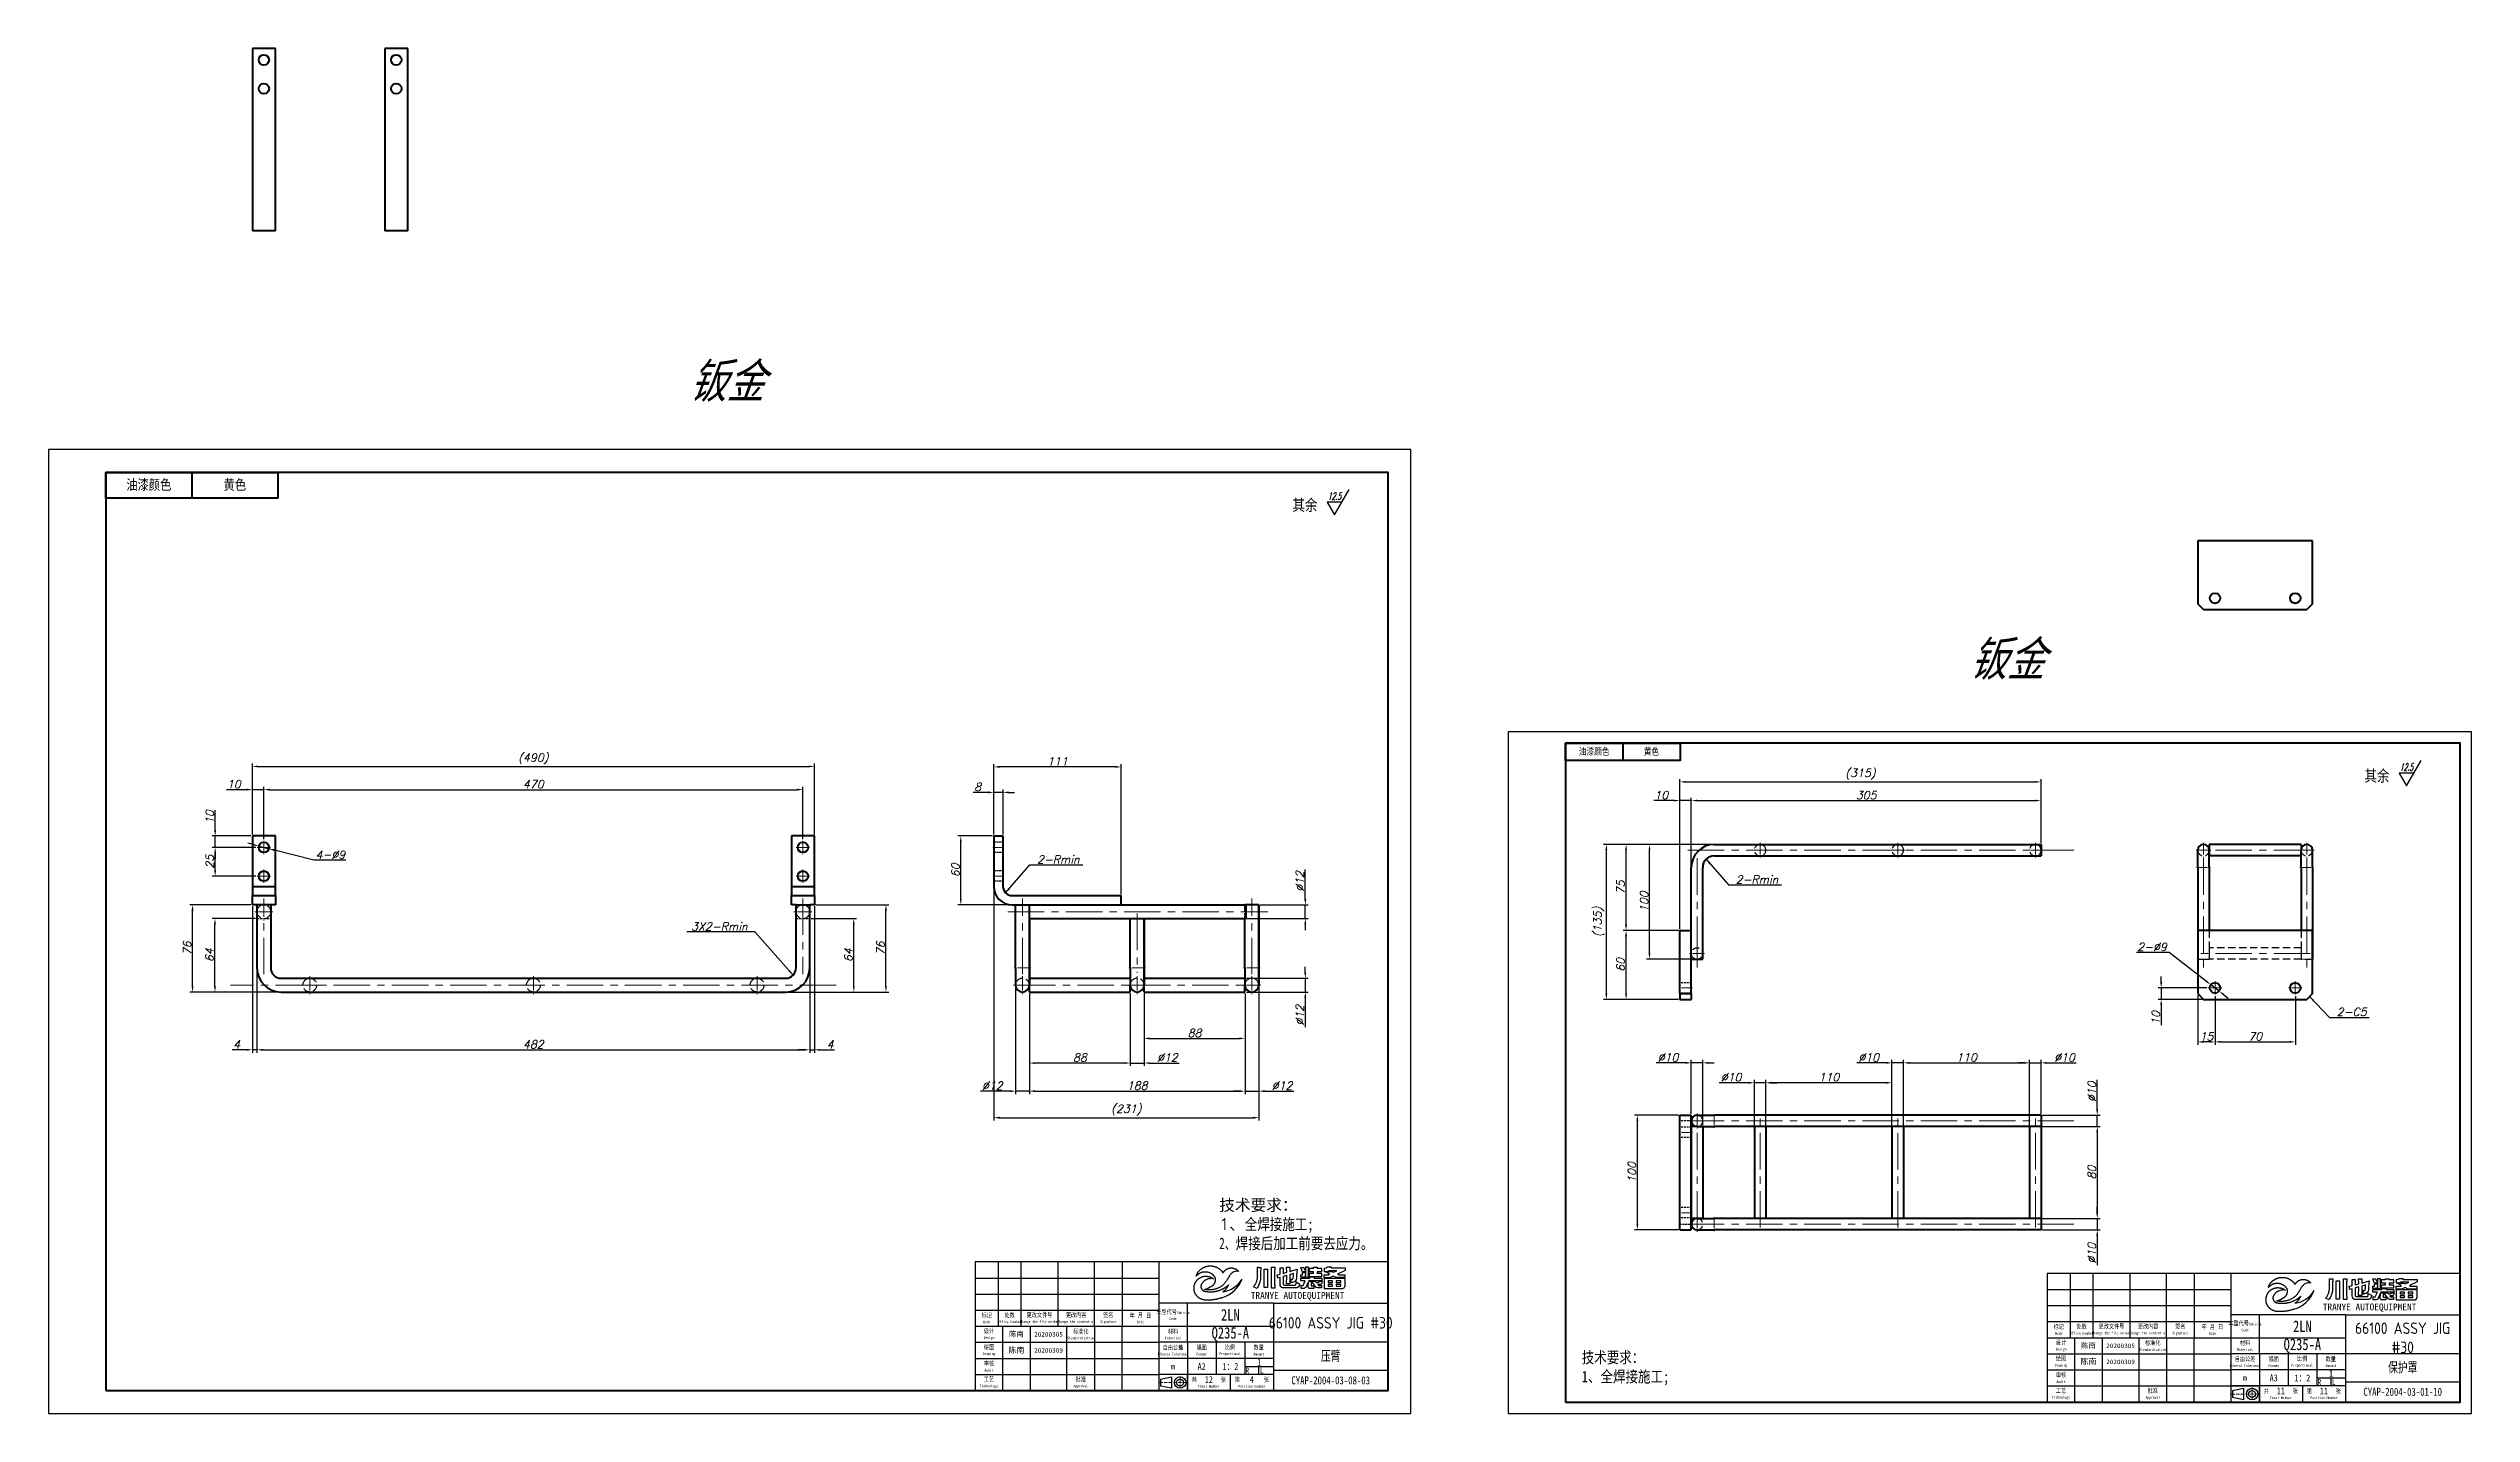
# Model space of a CAD drawing. Header units: inches. Extents: x 17901 to 26602, y 9673 to 14036.
# Drawn here: x 21366 to 23479, y 11221 to 12410 of the extents above; entities that cross this region are included whole.
import ezdxf
from ezdxf.enums import TextEntityAlignment as Align

# ---------------------------------------------------------------- set-up
doc = ezdxf.new("R2010")
doc.units = ezdxf.units.IN
doc.header["$MEASUREMENT"] = 0
for name, pattern in [('CENTER', [50.8, 31.75, -6.35, 6.35, -6.35]), ('DASHDOT', [18.5, 12, -3, 0.5, -3]), ('DASHED2', [9.525, 6.35, -3.175])]:
    doc.linetypes.add(name, pattern=pattern)
doc.layers.add('Dim', color=3, linetype='Continuous')
for name, color, linetype, lineweight in [('中心线', 1, 'CENTER', 15), ('图框_内框线', 5, 'Continuous', 50), ('标注线', 3, 'Continuous', 25), ('粗实线', 7, 'Continuous', 50), ('细实线', 4, 'Continuous', 25), ('细点划线', 1, 'DASHDOT', 20), ('虚线', 2, 'DASHED2', 25)]:
    doc.layers.add(name, color=color, linetype=linetype, lineweight=lineweight)
doc.styles.add('DIM', font='romans.shx', dxfattribs={"width": 0.8, "oblique": 20, "bigfont": 'bigfont.shx'})
doc.styles.add('DIM_FONT', font='romans.shx', dxfattribs={"oblique": 15})
doc.styles.get("Standard").update_dxf_attribs({"font": 'txt', "bigfont": 'gbcbig.shx'})
doc.styles.add('仿宋体', font='FSGB2312.ttf', dxfattribs={"width": 0.8, "height": 3.5})
doc.styles.add('宋体', font='', dxfattribs={"width": 0.8, "height": 5})
doc.styles.add('工程字', font='gbenor.shx', dxfattribs={"height": 5, "bigfont": 'gbcbig.shx'})
doc.styles.add('楷体', font='KTGB2312.ttf', dxfattribs={"height": 5})
doc.styles.get('宋体').set_extended_font_data('SimSun')
doc.dimstyles.new('幅面 1：2', dxfattribs={"dimscale": 2, "dimtxt": 3.5, "dimasz": 2.5, "dimexe": 1.25, "dimexo": 0.625, "dimtad": 1, "dimdsep": 46, "dimtxsty": 'DIM_FONT', "dimcen": 2.5, "dimclrd": 256, "dimclre": 256, "dimclrt": 256, "dimazin": 2, "dimtm": 1e-09, "dimtfac": 0.5, "dimtmove": 0, "dimatfit": 3, "dimfxl": 1, "dimlwd": -1, "dimarcsym": 0})
doc.dimstyles.new('幅面 1：2$0', dxfattribs={"dimscale": 2, "dimtxt": 3.5, "dimasz": 2.5, "dimexe": 1.25, "dimexo": 0.625, "dimtad": 1, "dimdsep": 46, "dimtxsty": 'DIM_FONT', "dimcen": 2.5, "dimclrd": 256, "dimclrt": 256, "dimadec": 0, "dimazin": 0, "dimtfac": 1, "dimtmove": 0, "dimatfit": 3, "dimfxl": 1, "dimlwd": -1, "dimarcsym": 0})
doc.dimstyles.new('幅面 1：2$3', dxfattribs={"dimscale": 2, "dimtxt": 3.5, "dimasz": 2.5, "dimexe": 1.25, "dimexo": 0.625, "dimtad": 1, "dimtih": 1, "dimtoh": 1, "dimdsep": 46, "dimtxsty": 'DIM_FONT', "dimcen": 2.5, "dimclrd": 256, "dimclre": 256, "dimclrt": 256, "dimazin": 2, "dimtm": 1e-09, "dimtfac": 0.5, "dimtmove": 0, "dimatfit": 3, "dimfxl": 1, "dimlwd": -1, "dimarcsym": 0})

msp = doc.modelspace()

# ---------------------------------------------------------------- texts
at = {"layer": 'Dim', "insert": (22386.779, 11407.337), "char_height": 10, "width": 327.84156, "attachment_point": 1}
msp.add_mtext('{\\fSimSun|b0|i0|c134|p2;技术要求：\\P}1{\\fSimSun|b0|i0|c134|p2;、\\W0.8;全焊接施工\\fFangSong_GB2312|b0|i0|c134|p49;;\\P\\W0.7;2\\fSimSun|b0|i0|c134|p2;、\\W0.8;焊接后加工前要去应力。\\P\\fFangSong_GB2312|b0|i0|c134|p49;\\W0.7;\\P }', dxfattribs=at)
at = {"layer": '标注线', "ltscale": 2, "style": 'DIM_FONT', "oblique": 15, "width": 0.559478}
for p, p2 in [((22481.484, 12016.856), (22492.908, 12016.856)), ((23416.19, 11780.856), (23427.614, 11780.856))]:
    msp.add_text('12.5', height=6.4, dxfattribs=at).set_placement(p, p2, align=Align.FIT)
at = {"layer": '标注线'}
for s, insert, char_height, width, attachment_point, style in [('{\\fMicrosoft YaHei|b0|i0|c134|p34;钣金}', (21924.511, 12135.605), 30, 303.82784, 1, 'DIM'), ('油漆颜色', (21453.422, 12029.496), 9, 75, 5, '仿宋体'), ('{\\fSimSun|b0|i0|c134|p2;黄色}', (21528.422, 12029.496), 9, 75, 5, '仿宋体'), ('其余', (22450.566, 12017.326), 10, 122.47298, 1, '仿宋体'), ('{\\fMicrosoft YaHei|b0|i0|c134|p34;钣金}', (23040.798, 11893.449), 30, 303.82784, 1, 'DIM'), ('油漆颜色', (22713.627, 11797.246), 6, 50, 5, '仿宋体'), ('{\\fSimSun|b0|i0|c134|p2;黄色}', (22763.627, 11797.246), 6, 50, 5, '仿宋体'), ('其余', (23385.272, 11781.326), 10, 122.47298, 1, '仿宋体'), ('{\\H0.5x;技术要求：\\P1、全焊接施工;\\P\\P\\H2x;\\W0.7; }', (22702.784, 11274.588), 20, 2046.56366, 1, '宋体')]:
    msp.add_mtext(s, dxfattribs=dict(at, insert=insert, char_height=char_height, width=width, attachment_point=attachment_point, style=style))
at = {"layer": '标注线', "char_height": 7, "style": 'DIM_FONT'}
for s, insert, attachment_point in [('2-Rmin', (22227.818, 11700.008), 7), ('2-Rmin', (22836.986, 11682.514), 7), ('3X2-Rmin', (21975.491, 11641.624), 9), ('2-C5', (23361.021, 11567.136), 7)]:
    msp.add_mtext(s, dxfattribs=dict(at, insert=insert, attachment_point=attachment_point))
at = {"layer": '细实线', "attachment_point": 5}
for s, insert, char_height, width, style in [('2LN', (22396.422, 11306.746), 10, 75, '宋体'), ('66100 ASSY JIG #30', (22483.922, 11299.746), 10, 173.72237, '工程字'), ('{\\fSTXingkai|b0|i0|c134|p2;陈南}', (22209.922, 11289.746), 4.6, 24, '楷体'), ('{\\fSimSun|b0|i0|c134|p2;20200305}', (22237.922, 11289.746), 4, 32, '楷体'), ('Q235-A', (22396.422, 11289.746), 10, 75, '宋体'), ('{\\fSTXingkai|b0|i0|c134|p2;陈南}', (23144.627, 11279.746), 4.6, 24, '楷体'), ('Q235-A', (23331.127, 11279.746), 10, 75, '宋体'), ('2LN', (23331.127, 11296.746), 10, 75, '宋体'), ('66100 ASSY JIG #30', (23418.627, 11286.746), 10, 100, '工程字'), ('{\\fSTXingkai|b0|i0|c134|p2;陈南}', (22209.922, 11275.746), 5, 24, '楷体'), ('{\\fSimSun|b0|i0|c134|p2;20200309}', (22237.922, 11275.746), 4, 32, '楷体'), ('A2', (22371.422, 11261.746), 6, 25.00008, '宋体'), ('1：2', (22396.422, 11261.697), 6, 25, '宋体'), ('1', (22421.524, 11265.322), 6, 37.48179, '宋体'), ('压臂', (22483.922, 11270.605), 10, 100, '工程字'), ('{\\fSTXingkai|b0|i0|c134|p2;陈南}', (23144.627, 11265.746), 5, 24, '楷体'), ('{\\fSimSun|b0|i0|c134|p2;20200305}', (23172.627, 11279.746), 4, 32, '楷体'), ('{\\fSimSun|b0|i0|c134|p2;20200309}', (23172.627, 11265.746), 4, 32, '楷体'), ('保护罩', (23418.627, 11260.605), 10, 100, '工程字'), ('12', (22377.681, 11250.32), 6, 37.51071, '宋体'), ('4', (22415.181, 11250.32), 6, 37.48179, '宋体'), ('CYAP-2004-03-08-03', (22483.922, 11249.605), 7, 100, '宋体'), ('A3', (23306.127, 11251.746), 6, 25.00008, '宋体'), ('11', (23312.387, 11240.32), 6, 37.51071, '宋体'), ('1：2', (23331.127, 11251.697), 6, 25, '宋体'), ('11', (23349.886, 11240.32), 6, 37.48179, '宋体'), ('1', (23356.156, 11255.704), 6, 37.48179, '宋体'), ('CYAP-2004-03-01-10', (23418.627, 11239.605), 7, 100, '宋体')]:
    msp.add_mtext(s, dxfattribs=dict(at, insert=insert, char_height=char_height, width=width, style=style))

# ---------------------------------------------------------------- blocks, each defined once
blk = doc.blocks.new('标题栏')
at = {"color": 3}
for p, q in [((5964.7, 3348.6), (5964.8, 3348.8)), ((5964.8, 3349), (5964.9, 3349.3)), ((5964.8, 3348.8), (5964.8, 3349)), ((5964.8, 3348.8), (5964.8, 3348.8)), ((5964.9, 3354.2), (5965.4, 3354.2)), ((5964.9, 3353.7), (5964.9, 3354.2)), ((5964.9, 3353), (5964.9, 3353.7)), ((5964.9, 3352.3), (5964.9, 3353)), ((5965, 3351.8), (5964.9, 3352.3)), ((5964.9, 3351.7), (5965, 3351.8)), ((5964.9, 3350.6), (5964.9, 3351.7)), ((5964.9, 3350.1), (5964.9, 3350.6)), ((5964.9, 3349.7), (5964.9, 3350.1)), ((5964.9, 3349.3), (5964.9, 3349.7)), ((5965.4, 3354.2), (5965.6, 3354.1)), ((5965.6, 3354.1), (5965.7, 3354.1)), ((5965.7, 3354.1), (5965.7, 3354.1)), ((5965.7, 3354.1), (5965.8, 3354.1)), ((5965.8, 3354.1), (5965.9, 3354.1)), ((5965.9, 3354.1), (5966.1, 3354.1)), ((5966.2, 3349), (5966, 3347.7)), ((5966.1, 3354.1), (5966.1, 3354.1)), ((5966.1, 3354.1), (5966.4, 3354.1)), ((5966.3, 3350.5), (5966.2, 3349.6)), ((5966.2, 3349.6), (5966.2, 3349)), ((5966.4, 3353.2), (5966.3, 3352.7)), ((5966.3, 3352.7), (5966.3, 3352.1)), ((5966.3, 3352.1), (5966.3, 3351.9)), ((5966.3, 3351.9), (5966.3, 3350.7)), ((5966.3, 3350.7), (5966.3, 3350.5)), ((5966.4, 3354.1), (5966.4, 3353.6)), ((5966.4, 3353.6), (5966.4, 3353.2)), ((5967.9, 3353.3), (5969.4, 3353.3)), ((5969.4, 3353.3), (5969.3, 3353.1)), ((5969.3, 3353.1), (5969.3, 3353.1)), ((5969.3, 3353.1), (5969.3, 3353)), ((5969.3, 3353), (5969.3, 3353)), ((5969.3, 3353), (5969.3, 3353)), ((5969.3, 3353), (5969.3, 3353)), ((5969.3, 3353), (5969.3, 3353)), ((5969.3, 3353), (5969.3, 3353)), ((5969.3, 3353), (5969.3, 3352.9)), ((5969.3, 3352.9), (5969.3, 3352.9)), ((5969.3, 3352.9), (5969.3, 3352.8)), ((5969.3, 3352.8), (5969.3, 3352.7)), ((5969.3, 3352.7), (5969.3, 3352.6)), ((5969.3, 3352.6), (5969.3, 3352.5)), ((5969.3, 3352.5), (5969.3, 3352.5)), ((5969.3, 3352.5), (5969.3, 3352.4)), ((5969.3, 3352.4), (5969.3, 3352.3)), ((5969.3, 3352.3), (5969.3, 3352.2)), ((5969.3, 3352.3), (5969.3, 3352.2)), ((5969.3, 3352.2), (5969.3, 3352.2)), ((5969.3, 3352.2), (5969.3, 3352.1)), ((5969.3, 3352.2), (5969.3, 3352.1)), ((5969.3, 3352.1), (5969.3, 3352.1)), ((5969.3, 3352.1), (5969.3, 3352)), ((5969.3, 3352.1), (5969.3, 3352)), ((5969.3, 3352), (5969.3, 3351.9)), ((5969.3, 3352), (5969.3, 3351.9)), ((5969.3, 3352), (5969.3, 3352)), ((5969.3, 3352), (5969.3, 3351.9)), ((5969.3, 3351.9), (5969.3, 3351.9)), ((5969.3, 3351.9), (5969.3, 3351.9)), ((5969.3, 3351.9), (5969.3, 3351.9)), ((5969.3, 3351.9), (5969.3, 3351.9)), ((5969.3, 3351.9), (5969.3, 3351.8)), ((5969.3, 3351.8), (5969.3, 3351.8)), ((5969.3, 3351.8), (5969.3, 3351.8)), ((5969.3, 3351.8), (5969.3, 3351.7)), ((5969.3, 3351.7), (5969.3, 3351.7)), ((5969.3, 3351.7), (5969.3, 3351.7)), ((5969.3, 3351.7), (5969.3, 3351.6)), ((5969.3, 3351.6), (5969.3, 3351.6)), ((5969.3, 3351.6), (5969.3, 3351.6)), ((5969.3, 3351.6), (5969.3, 3351.5)), ((5969.3, 3351.5), (5969.3, 3351.5)), ((5969.3, 3351.5), (5969.3, 3351.5)), ((5969.3, 3351.5), (5969.3, 3351.4)), ((5969.3, 3351.4), (5969.3, 3351.4)), ((5969.3, 3351.4), (5969.3, 3351.4)), ((5969.3, 3351.4), (5969.3, 3351.3)), ((5969.3, 3351.3), (5969.3, 3351.3)), ((5969.3, 3351.3), (5969.3, 3351.3)), ((5969.3, 3351.3), (5969.3, 3351.2)), ((5969.3, 3351.2), (5969.3, 3351.2)), ((5969.3, 3351.2), (5969.3, 3351.2)), ((5969.3, 3351.2), (5969.3, 3351.1)), ((5969.3, 3351.1), (5969.3, 3351.1)), ((5969.3, 3351.1), (5969.3, 3351)), ((5969.3, 3351), (5969.3, 3351)), ((5969.3, 3351), (5969.3, 3350.9)), ((5969.3, 3350.9), (5969.3, 3350.9)), ((5969.3, 3350.9), (5969.3, 3350.8)), ((5969.3, 3350.8), (5969.3, 3350.8)), ((5969.3, 3350.8), (5969.3, 3350.7)), ((5969.3, 3350.7), (5969.3, 3350.6)), ((5969.3, 3350.6), (5969.3, 3350.4)), ((5969.3, 3350.4), (5969.3, 3350.3)), ((5969.3, 3350.3), (5969.3, 3350.2)), ((5969.3, 3350.2), (5969.3, 3350.1)), ((5969.3, 3350.1), (5969.3, 3350)), ((5969.3, 3350), (5969.3, 3349.9)), ((5969.3, 3349.9), (5969.3, 3349.8)), ((5969.3, 3349.8), (5969.3, 3349.7)), ((5969.3, 3349.7), (5969.3, 3349.7)), ((5969.3, 3349.7), (5969.3, 3349.6)), ((5969.3, 3349.6), (5969.3, 3349.5)), ((5969.3, 3349.5), (5969.3, 3349.5)), ((5971, 3354.2), (5972.5, 3354.2)), ((5971.1, 3353.9), (5971, 3354.2)), ((5971.1, 3353.7), (5971.1, 3353.9)), ((5971.1, 3353.9), (5971.1, 3353.9)), ((5971.1, 3353.6), (5971.1, 3353.7)), ((5971.1, 3353.5), (5971.1, 3353.6)), ((5971.1, 3353.4), (5971.1, 3353.5)), ((5971.1, 3353.5), (5971.1, 3353.5)), ((5971.1, 3353.5), (5971.1, 3353.5)), ((5971.1, 3353.5), (5971.1, 3353.5)), ((5971.1, 3353.3), (5971.1, 3353.4)), ((5971.1, 3353.1), (5971.1, 3353.3)), ((5971.1, 3352.4), (5971.1, 3353.1)), ((5971.1, 3350.3), (5971.1, 3352.9)), ((5971.1, 3347.9), (5971.1, 3350.3)), ((5972.5, 3353.1), (5972.4, 3353.1)), ((5972.4, 3353.1), (5972.4, 3353)), ((5972.4, 3353), (5972.4, 3353)), ((5972.4, 3353), (5972.4, 3353)), ((5972.4, 3353), (5972.4, 3353)), ((5972.4, 3353), (5972.4, 3353)), ((5972.4, 3353), (5972.4, 3353)), ((5972.4, 3353), (5972.4, 3353)), ((5972.4, 3353), (5972.4, 3353)), ((5972.4, 3353), (5972.4, 3353)), ((5972.4, 3353), (5972.4, 3352.9)), ((5972.4, 3352.9), (5972.4, 3352.9)), ((5972.4, 3352.9), (5972.4, 3352.9)), ((5972.4, 3352.9), (5972.4, 3352.9)), ((5972.4, 3352.9), (5972.4, 3352.9)), ((5972.4, 3352.9), (5972.4, 3352.9)), ((5972.4, 3352.9), (5972.4, 3352.9)), ((5972.4, 3352.9), (5972.4, 3352.9)), ((5972.4, 3352.9), (5972.4, 3352.9)), ((5972.4, 3352.9), (5972.4, 3352.9)), ((5972.4, 3352.9), (5972.4, 3352.9)), ((5972.4, 3352.9), (5972.4, 3352.9)), ((5972.4, 3352.9), (5972.4, 3352.9)), ((5972.4, 3352.9), (5972.4, 3352.9)), ((5972.4, 3352.9), (5972.4, 3352.9)), ((5972.4, 3352.9), (5972.4, 3352.9)), ((5972.4, 3352.9), (5972.4, 3352.9)), ((5972.4, 3352.9), (5972.4, 3352.9)), ((5972.4, 3352.9), (5972.4, 3352.9)), ((5972.4, 3352.9), (5972.4, 3352.9)), ((5972.4, 3352.9), (5972.4, 3352.9)), ((5972.4, 3352.9), (5972.4, 3352.9)), ((5972.4, 3352.9), (5972.4, 3352.9)), ((5972.4, 3352.9), (5972.4, 3352.9)), ((5972.4, 3352.9), (5972.4, 3352.9)), ((5972.4, 3352.9), (5972.4, 3352.9)), ((5972.4, 3352.9), (5972.4, 3352.9)), ((5972.4, 3352.9), (5972.4, 3352.9)), ((5972.4, 3352.9), (5972.4, 3352.9)), ((5972.4, 3352.9), (5972.4, 3352.9)), ((5972.4, 3352.9), (5972.4, 3352.9)), ((5972.4, 3352.9), (5972.4, 3352.9)), ((5972.4, 3352.9), (5972.4, 3352.9)), ((5972.4, 3352.9), (5972.4, 3352.9)), ((5972.4, 3352.9), (5972.4, 3352.9)), ((5972.4, 3352.9), (5972.4, 3352.9)), ((5972.4, 3352.9), (5972.4, 3352.9)), ((5972.4, 3352.9), (5972.4, 3352.9)), ((5972.4, 3352.9), (5972.4, 3352.9)), ((5972.4, 3352.9), (5972.4, 3351.4)), ((5972.4, 3351.4), (5972.4, 3350.6)), ((5972.4, 3350.6), (5972.4, 3347.5)), ((5972.5, 3354.2), (5972.5, 3353.9)), ((5972.5, 3353.9), (5972.5, 3353.9)), ((5972.5, 3353.9), (5972.5, 3353.8)), ((5972.5, 3353.8), (5972.5, 3353.8)), ((5972.5, 3353.8), (5972.5, 3353.7)), ((5972.5, 3353.7), (5972.5, 3353.7)), ((5972.5, 3353.7), (5972.5, 3353.6)), ((5972.5, 3353.6), (5972.5, 3353.6)), ((5972.5, 3353.6), (5972.5, 3353.5)), ((5972.5, 3353.5), (5972.5, 3353.5)), ((5972.5, 3353.5), (5972.5, 3353.4)), ((5972.5, 3353.4), (5972.5, 3353.4)), ((5972.5, 3353.4), (5972.5, 3353.4)), ((5972.5, 3353.4), (5972.5, 3353.3)), ((5972.5, 3353.3), (5972.5, 3353.3)), ((5972.5, 3353.3), (5972.5, 3353.2)), ((5972.5, 3353.2), (5972.5, 3353.2)), ((5972.5, 3353.2), (5972.5, 3353.2)), ((5972.5, 3353.2), (5972.5, 3353.2)), ((5972.5, 3353.2), (5972.5, 3353.1)), ((5972.5, 3353.1), (5972.5, 3353.1)), ((5972.5, 3353.1), (5972.5, 3353.1)), ((5972.5, 3353.1), (5972.5, 3353.1)), ((5973.4, 3350.8), (5973.7, 3349.5)), ((5974.8, 3353.9), (5976.2, 3353.9)), ((5976.2, 3353.9), (5976.2, 3353.6)), ((5976.2, 3353.6), (5976.2, 3353.6)), ((5976.2, 3353.6), (5976.2, 3353.6)), ((5976.2, 3353.6), (5976.2, 3353.6)), ((5976.2, 3353.6), (5976.2, 3353.6)), ((5976.2, 3353.6), (5976.2, 3353.6)), ((5976.2, 3353.6), (5976.2, 3353.6)), ((5976.2, 3353.6), (5976.2, 3353.6)), ((5976.2, 3353.6), (5976.2, 3353.6)), ((5976.2, 3353.6), (5976.2, 3353.6)), ((5976.2, 3353.6), (5976.2, 3353.6)), ((5976.2, 3353.6), (5976.2, 3353.6)), ((5976.2, 3353.6), (5976.2, 3353.6)), ((5976.2, 3353.6), (5976.2, 3353.2)), ((5976.2, 3353.2), (5976.2, 3352.2)), ((5976.2, 3352.2), (5976.2, 3351.5)), ((5976.2, 3351.5), (5977.7, 3352)), ((5976.2, 3351.5), (5976.2, 3351.5)), ((5977.6, 3353.9), (5977.6, 3354.2)), ((5977.6, 3354.2), (5979.1, 3354.2)), ((5977.6, 3353.8), (5977.6, 3353.9)), ((5977.6, 3353.4), (5977.6, 3353.8)), ((5977.7, 3352.8), (5977.6, 3353.4)), ((5977.7, 3352.4), (5977.7, 3352.8)), ((5977.7, 3352), (5977.7, 3352.4)), ((5979.1, 3353.6), (5979, 3353)), ((5979, 3352.3), (5982.3, 3353.3)), ((5979, 3353), (5979, 3352.6)), ((5979, 3352.6), (5979, 3352.3)), ((5979.1, 3354.2), (5979.1, 3353.9)), ((5979.1, 3353.9), (5979.1, 3353.9)), ((5979.1, 3353.9), (5979.1, 3353.9)), ((5979.1, 3353.9), (5979.1, 3353.9)), ((5979.1, 3353.9), (5979.1, 3353.9)), ((5979.1, 3353.9), (5979.1, 3353.8)), ((5979.1, 3353.8), (5979.1, 3353.6)), ((5979.3, 3349), (5979.7, 3347.5)), ((5981.9, 3349), (5981.8, 3348.9)), ((5981.8, 3348.9), (5981.8, 3348.7)), ((5981.8, 3348.7), (5981.8, 3348.6)), ((5982, 3350), (5981.9, 3349.9)), ((5981.9, 3349.9), (5981.9, 3349.2)), ((5981.9, 3349.2), (5981.9, 3349.2)), ((5981.9, 3349.2), (5981.9, 3349.1)), ((5981.9, 3349.1), (5981.9, 3349)), ((5982.1, 3351.5), (5982, 3351)), ((5982, 3351), (5982, 3350.7)), ((5982, 3350.7), (5982, 3350.4)), ((5982, 3350.4), (5982, 3350.1)), ((5982, 3350.1), (5982, 3350.1)), ((5982, 3350.1), (5982, 3350)), ((5982.3, 3353.3), (5982.1, 3351.9)), ((5982.1, 3351.9), (5982.1, 3351.5)), ((5963.2, 3345.7), (5963.3, 3345.9)), ((5963.2, 3345.7), (5964.7, 3345.1)), ((5963.3, 3345.9), (5963.6, 3346.2)), ((5963.6, 3346.2), (5963.9, 3346.5)), ((5963.9, 3346.5), (5964, 3346.8)), ((5963.9, 3346.5), (5963.9, 3346.5)), ((5964, 3346.8), (5964.1, 3346.9)), ((5964.1, 3346.9), (5964.2, 3347.2)), ((5964.2, 3347.2), (5964.3, 3347.4)), ((5964.3, 3347.4), (5964.4, 3347.6)), ((5964.4, 3347.6), (5964.5, 3347.8)), ((5964.5, 3347.8), (5964.6, 3348)), ((5964.6, 3348), (5964.7, 3348.2)), ((5964.7, 3348.4), (5964.7, 3348.6)), ((5964.7, 3348.2), (5964.7, 3348.4)), ((5964.9, 3345.4), (5964.7, 3345.1)), ((5965.2, 3345.8), (5964.9, 3345.4)), ((5965.5, 3346.6), (5965.2, 3345.8)), ((5965.7, 3346.9), (5965.5, 3346.6)), ((5966, 3347.7), (5965.7, 3346.9)), ((5971, 3345.1), (5971.1, 3345.3)), ((5972.5, 3345.1), (5971, 3345.1)), ((5971.1, 3346.7), (5971.1, 3347.9)), ((5971.1, 3346), (5971.1, 3346.7)), ((5971.1, 3345.7), (5971.1, 3346)), ((5971.1, 3345.6), (5971.1, 3345.7)), ((5971.1, 3345.5), (5971.1, 3345.6)), ((5971.1, 3345.4), (5971.1, 3345.5)), ((5971.1, 3345.3), (5971.1, 3345.4)), ((5971.1, 3345.4), (5971.1, 3345.4)), ((5972.4, 3347.5), (5972.4, 3346.5)), ((5972.4, 3346.8), (5972.4, 3346.7)), ((5972.4, 3346.7), (5972.5, 3346.3)), ((5972.5, 3346.3), (5972.5, 3346)), ((5972.5, 3346), (5972.5, 3345.7)), ((5972.5, 3345.7), (5972.5, 3345.5)), ((5972.5, 3345.5), (5972.5, 3345.4)), ((5972.5, 3345.4), (5972.5, 3345.3)), ((5972.5, 3345.3), (5972.5, 3345.1)), ((5979.8, 3347.5), (5979.7, 3347.5)), ((5979.9, 3347.5), (5979.8, 3347.5)), ((5980, 3347.6), (5979.9, 3347.5)), ((5980.2, 3347.6), (5980, 3347.6)), ((5980.5, 3347.7), (5980.2, 3347.6)), ((5980.9, 3347.8), (5980.5, 3347.7)), ((5981.3, 3348), (5980.9, 3347.8)), ((5981.4, 3348.1), (5981.3, 3348)), ((5981.7, 3348.5), (5981.4, 3348.1)), ((5981.8, 3348.6), (5981.7, 3348.6)), ((5981.7, 3348.6), (5981.7, 3348.5)), ((5981.8, 3347.8), (5983.3, 3347))]:
    blk.add_line(p, q, dxfattribs=at)
for points in [[(5967.9, 3350.3), (5967.9, 3350.4), (5967.9, 3350.5), (5967.9, 3350.6), (5967.9, 3350.7), (5967.9, 3350.9), (5967.9, 3351), (5967.9, 3351.2), (5967.9, 3351.4), (5967.9, 3351.5), (5967.9, 3351.7), (5967.9, 3351.9), (5967.9, 3352.1), (5967.9, 3352.2), (5967.9, 3352.4), (5967.9, 3352.6), (5967.9, 3352.7), (5967.9, 3352.9), (5967.9, 3353), (5967.9, 3353.3)], [(5969.3, 3349.5), (5969.3, 3349.2), (5969.3, 3349.1), (5969.3, 3347.9), (5969.3, 3347.2), (5969.3, 3347), (5969.3, 3346.6), (5969.3, 3346.2), (5969.3, 3345.9), (5969.3, 3345.7), (5969.3, 3345.6), (5969.3, 3345.3), (5967.9, 3345.3), (5967.9, 3345.8), (5967.9, 3345.9), (5967.9, 3346), (5967.9, 3346.2), (5967.9, 3346.4), (5967.9, 3346.6), (5967.9, 3346.9), (5967.9, 3347.2), (5967.9, 3347.7), (5967.9, 3348.2), (5967.9, 3348.5), (5967.9, 3348.7), (5967.9, 3348.8), (5967.9, 3348.9), (5967.9, 3349.1), (5967.9, 3349.2), (5967.9, 3349.4), (5967.9, 3349.5), (5967.9, 3349.6), (5967.9, 3349.7), (5967.9, 3349.8), (5967.9, 3349.9), (5967.9, 3350), (5967.9, 3350), (5967.9, 3350.2), (5967.9, 3350.3), (5967.9, 3350.4)], [(5973.4, 3350.8), (5974.8, 3351.2), (5974.8, 3352), (5974.8, 3353.3), (5974.8, 3353.9)], [(5983.3, 3347), (5983.2, 3346.6), (5983.1, 3346.1), (5982.9, 3345.7), (5982.9, 3345.7), (5982.7, 3345.5), (5982.7, 3345.4), (5982.3, 3345.3), (5982.3, 3345.2), (5982.2, 3345.2), (5981.8, 3345.2), (5981.8, 3345.2), (5981.5, 3345.2), (5976.3, 3345.2), (5975.8, 3345.2), (5975.8, 3345.2), (5975.4, 3345.4), (5975.4, 3345.5), (5975.1, 3345.8), (5974.9, 3346.2), (5974.8, 3346.8), (5974.8, 3349.8), (5974.2, 3349.6), (5973.7, 3349.5)], [(5979, 3348.9), (5979, 3348.8), (5979.1, 3348.3), (5979.1, 3347.9), (5979.1, 3347.4), (5979.1, 3346.9), (5977.6, 3346.9), (5977.6, 3347.2), (5977.6, 3347.2), (5977.6, 3347.2), (5977.6, 3347.2), (5977.6, 3347.5), (5977.6, 3348.3), (5977.7, 3349), (5977.7, 3350.6), (5976.2, 3350.2), (5976.2, 3347), (5976.2, 3347), (5976.2, 3346.7), (5976.4, 3346.5), (5976.7, 3346.4), (5981.4, 3346.4), (5981.7, 3346.5), (5981.7, 3346.5), (5981.7, 3346.7), (5981.8, 3347.1), (5981.8, 3347.6), (5981.8, 3347.8)], [(5979.3, 3349), (5979.3, 3349), (5979.3, 3349), (5979.3, 3349), (5979.3, 3349), (5979.3, 3349), (5979.3, 3349), (5979.3, 3349), (5979.3, 3349), (5979.3, 3349), (5979.4, 3349), (5979.5, 3349), (5979.7, 3349), (5980, 3349), (5980.4, 3349), (5980.4, 3349.1), (5980.5, 3349.3), (5980.6, 3350.4), (5980.7, 3351.3), (5980.7, 3351.5), (5980.6, 3351.5), (5980.2, 3351.3), (5979.3, 3351.1), (5979, 3351), (5979, 3349.8), (5979, 3348.9)]]:
    blk.add_lwpolyline(points, dxfattribs=at)
for centre, radius, start, end in [((5945.4, 3354.1), 13.8, 286.7692, 338.3333), ((5945.4, 3354.1), 13.8, 286.7692, 338.3333), ((5948.3, 3355), 11.6, 277.9786, 328.8443), ((5946.6, 3349), 6.33, 300.6434, 338.8396)]:
    blk.add_arc(centre, radius, start, end, dxfattribs=at)
for points, knots in [([(5949.4, 3340.9), (5949.2, 3340.8), (5949, 3340.8), (5948.5, 3340.6), (5948, 3340.5), (5947.5, 3340.3), (5947.2, 3340.3), (5946.9, 3340.2), (5946.6, 3340.1), (5946.3, 3340.1), (5945.8, 3340), (5945.4, 3340), (5945.1, 3339.9), (5944.6, 3339.9), (5944.4, 3339.9), (5944, 3339.9), (5943.7, 3339.9), (5943.5, 3339.9), (5943.3, 3339.9), (5943.1, 3339.9), (5942.8, 3339.9), (5942.4, 3339.9), (5942.1, 3339.9), (5941.8, 3339.9), (5941.5, 3340), (5941.3, 3340), (5941, 3340.1), (5940.7, 3340.2), (5940.5, 3340.3), (5940.2, 3340.4), (5939.9, 3340.6), (5939.6, 3340.7), (5939.4, 3340.9), (5939.2, 3341.1), (5939, 3341.2), (5938.8, 3341.4), (5938.6, 3341.6), (5938.4, 3341.8), (5938.2, 3342), (5938.1, 3342.3), (5938, 3342.5), (5937.8, 3342.7), (5937.7, 3342.9), (5937.6, 3343.2), (5937.6, 3343.4), (5937.5, 3343.5), (5937.4, 3343.7), (5937.4, 3343.9), (5937.3, 3344.1), (5937.3, 3344.4), (5937.3, 3344.6), (5937.3, 3344.8), (5937.3, 3345.1), (5937.3, 3345.3), (5937.3, 3345.6), (5937.3, 3345.8), (5937.3, 3346), (5937.4, 3346.3), (5937.5, 3346.5), (5937.6, 3346.8), (5937.6, 3347), (5937.7, 3347.2), (5937.8, 3347.4), (5937.9, 3347.6), (5938, 3347.8), (5938.1, 3347.9), (5938.2, 3348.1), (5938.3, 3348.2), (5938.5, 3348.4), (5938.6, 3348.6), (5938.7, 3348.7), (5938.9, 3348.9), (5939.1, 3349.1), (5939.3, 3349.2), (5939.5, 3349.4), (5939.6, 3349.5), (5939.8, 3349.6), (5940, 3349.7), (5940.3, 3349.8), (5940.5, 3349.9), (5940.7, 3350), (5940.9, 3350.1), (5941.1, 3350.1), (5941.3, 3350.2), (5941.6, 3350.2), (5941.8, 3350.3), (5942.1, 3350.3), (5942.3, 3350.3), (5942.6, 3350.3), (5942.9, 3350.3), (5943.2, 3350.2), (5943.4, 3350.2), (5943.7, 3350.2), (5943.9, 3350.1), (5944.1, 3350.1), (5944.2, 3350), (5944.4, 3350), (5944.6, 3349.9), (5944.7, 3349.8), (5944.9, 3349.7), (5945, 3349.6), (5945.1, 3349.6), (5945.2, 3349.5), (5945.4, 3349.4), (5945.4, 3349.4), (5945.5, 3349.3), (5945.6, 3349.3), (5945.6, 3349.2), (5945.7, 3349.2), (5945.8, 3349.1)], [3929.911695, 3929.911695, 3929.911695, 3929.911695, 3965.251997, 3996.025764, 4058.21001, 4087.996669, 4121.686025, 4149.818504, 4175.482741, 4208.339946, 4237.982306, 4264.01656, 4319.444623, 4347.117583, 4367.230935, 4401.286443, 4422.148275, 4439.337667, 4456.916206, 4476.473922, 4501.380226, 4523.424149, 4564.25259, 4591.670766, 4613.252264, 4633.752188, 4649.096958, 4683.191528, 4697.821973, 4727.060159, 4751.195265, 4778.387782, 4803.115383, 4823.594778, 4848.513636, 4870.548159, 4891.695867, 4913.397241, 4936.224586, 4959.48708, 4978.72065, 5001.323686, 5024.293898, 5043.07028, 5064.845337, 5080.083432, 5094.062053, 5116.916987, 5134.306269, 5152.769457, 5170.722413, 5197.111833, 5216.244089, 5237.638277, 5259.307665, 5273.066358, 5301.889422, 5319.308373, 5340.788225, 5368.412779, 5389.401534, 5407.142622, 5425.425324, 5441.323558, 5464.1411, 5477.361688, 5489.605443, 5505.332199, 5524.482895, 5548.503439, 5562.136547, 5578.221027, 5599.034541, 5634.232695, 5647.991678, 5659.995825, 5676.705143, 5700.02574, 5724.156128, 5752.712683, 5767.372128, 5781.593717, 5796.869249, 5819.409493, 5834.197198, 5862.90451, 5882.973429, 5900.248322, 5924.810166, 5954.450141, 5980.99743, 6002.053283, 6015.501592, 6036.64637, 6052.091626, 6068.500433, 6082.270815, 6100.114686, 6122.169126, 6136.102864, 6145.558272, 6156.538419, 6167.87232, 6180.225642, 6191.873621, 6202.087501, 6212.342323, 6219.125243, 6229.65758, 6229.65758, 6229.65758, 6229.65758]), ([(5938.2, 3350.3), (5938.2, 3350.3), (5938.3, 3350.5), (5938.3, 3350.6), (5938.4, 3350.8), (5938.5, 3351), (5938.6, 3351.2), (5938.7, 3351.4), (5938.8, 3351.6), (5938.9, 3351.8), (5939, 3352), (5939.1, 3352.1), (5939.2, 3352.3), (5939.3, 3352.4), (5939.4, 3352.5), (5939.6, 3352.7), (5939.7, 3352.8), (5939.9, 3353), (5940.1, 3353.2), (5940.2, 3353.3), (5940.4, 3353.4), (5940.6, 3353.6), (5940.8, 3353.7), (5941, 3353.8), (5941.2, 3354), (5941.4, 3354.1), (5941.6, 3354.2), (5941.7, 3354.2), (5942, 3354.3), (5942.2, 3354.4), (5942.4, 3354.5), (5942.5, 3354.5), (5942.8, 3354.6), (5943.1, 3354.7), (5943.4, 3354.7), (5943.7, 3354.8), (5944, 3354.8), (5944.2, 3354.8), (5944.5, 3354.8), (5944.7, 3354.8), (5945, 3354.8), (5945.2, 3354.7), (5945.4, 3354.7), (5945.7, 3354.7), (5946, 3354.6), (5946.4, 3354.5), (5946.7, 3354.4), (5946.9, 3354.3), (5947.2, 3354.2), (5947.3, 3354.1), (5947.5, 3354), (5947.8, 3353.8), (5947.9, 3353.7), (5948.1, 3353.6), (5948.3, 3353.5), (5948.5, 3353.3), (5948.6, 3353.3), (5948.8, 3353.1), (5948.9, 3353), (5949.1, 3352.8), (5949.2, 3352.6), (5949.4, 3352.5), (5949.5, 3352.3), (5949.6, 3352.1), (5949.7, 3352), (5949.8, 3351.9), (5949.9, 3351.7), (5949.9, 3351.7), (5949.9, 3351.7)], [35.108024, 35.108024, 35.108024, 35.108024, 35.218126, 35.434928, 35.67466, 35.929204, 36.105223, 36.307614, 36.510709, 36.843388, 37.03131, 37.22957, 37.407039, 37.579795, 37.765882, 37.910296, 38.165232, 38.45242, 38.604655, 38.837645, 39.053203, 39.324256, 39.499783, 39.787063, 39.990147, 40.300635, 40.425212, 40.707392, 40.898186, 41.141731, 41.308118, 41.488238, 41.739059, 42.054797, 42.436785, 42.717731, 42.963028, 43.224914, 43.493523, 43.732411, 43.940977, 44.1945, 44.407195, 44.690306, 45.195342, 45.562036, 45.777731, 46.044194, 46.361671, 46.591657, 46.776271, 47.072593, 47.27435, 47.496482, 47.747907, 47.987398, 48.154842, 48.29747, 48.578571, 48.781662, 48.991899, 49.255873, 49.432303, 49.634005, 49.806929, 49.983459, 50.101051, 50.130419, 50.130419, 50.130419, 50.130419]), ([(5941.8, 3344.5), (5942, 3344.5), (5942.1, 3344.5), (5942.2, 3344.6), (5942.3, 3344.6), (5942.5, 3344.7), (5942.6, 3344.7), (5942.9, 3344.8), (5943.1, 3344.9), (5943.4, 3345), (5943.6, 3345.2), (5943.8, 3345.3), (5943.9, 3345.4), (5944.1, 3345.5), (5944.3, 3345.6), (5944.4, 3345.7), (5944.5, 3345.7), (5944.6, 3345.8), (5944.8, 3345.9), (5944.9, 3346), (5945.1, 3346), (5945.2, 3346.1), (5945.3, 3346.2), (5945.5, 3346.3), (5945.6, 3346.4), (5945.7, 3346.5), (5945.8, 3346.6), (5945.9, 3346.7), (5946, 3346.9), (5946.1, 3347), (5946.2, 3347.2), (5946.3, 3347.3), (5946.4, 3347.5), (5946.5, 3347.7), (5946.5, 3347.9), (5946.6, 3348.1), (5946.6, 3348.3), (5946.6, 3348.4), (5946.7, 3348.6), (5946.7, 3348.8), (5946.7, 3348.9), (5946.6, 3349.1), (5946.6, 3349.3), (5946.6, 3349.5), (5946.5, 3349.6), (5946.5, 3349.8), (5946.3, 3350), (5946.2, 3350.1), (5946.1, 3350.2), (5946.1, 3350.4), (5945.9, 3350.5), (5945.8, 3350.6), (5945.7, 3350.7), (5945.6, 3350.8), (5945.5, 3350.9), (5945.4, 3351), (5945.3, 3351.1), (5945.1, 3351.2), (5945, 3351.3), (5944.8, 3351.4), (5944.7, 3351.5), (5944.5, 3351.6), (5944.3, 3351.6), (5944.2, 3351.7), (5944, 3351.8), (5943.8, 3351.9), (5943.5, 3351.9), (5943.3, 3352), (5943.1, 3352.1), (5942.8, 3352.1), (5942.5, 3352.1), (5942.3, 3352.1), (5942, 3352.1), (5941.7, 3352.1), (5941.4, 3352.1), (5941.1, 3352), (5940.8, 3352), (5940.5, 3351.9), (5940.3, 3351.8), (5940, 3351.7), (5939.8, 3351.5), (5939.6, 3351.4), (5939.3, 3351.3), (5939.1, 3351.1), (5938.9, 3351), (5938.7, 3350.8), (5938.5, 3350.6), (5938.3, 3350.5), (5938.3, 3350.4), (5938.2, 3350.3), (5938.2, 3350.3), (5938.2, 3350.3)], [17.542293, 17.542293, 17.542293, 17.542293, 17.65159, 17.854593, 18.013116, 18.149611, 18.313542, 18.544521, 18.875541, 19.079753, 19.34871, 19.57107, 19.765371, 19.983351, 20.193247, 20.281163, 20.42726, 20.596686, 20.762703, 20.956917, 21.130626, 21.293146, 21.451465, 21.636197, 21.766917, 21.928679, 22.055634, 22.213438, 22.378953, 22.532136, 22.742568, 22.888258, 23.049376, 23.303136, 23.447741, 23.617055, 23.863418, 24.003866, 24.132193, 24.382297, 24.560997, 24.701644, 24.937616, 25.128607, 25.285694, 25.439113, 25.684211, 25.864184, 26.03457, 26.229648, 26.350982, 26.564352, 26.701032, 26.868815, 26.996982, 27.159016, 27.333878, 27.474015, 27.637445, 27.790842, 27.945295, 28.197985, 28.44143, 28.606434, 28.801527, 29.033546, 29.215964, 29.507831, 29.728543, 29.982851, 30.225595, 30.579106, 30.820104, 31.114203, 31.387581, 31.698556, 31.940777, 32.272504, 32.555805, 32.966694, 33.064518, 33.29302, 33.53118, 33.855824, 34.107556, 34.33513, 34.620369, 34.85826, 35.024053, 35.099152, 35.107393, 35.107393, 35.107393, 35.107393]), ([(5945.8, 3349.1), (5945.5, 3349.2), (5945.2, 3349.3), (5944.6, 3349.3), (5944.1, 3349.2), (5943.5, 3349.1), (5942.9, 3348.9), (5942.4, 3348.7), (5942.1, 3348.5), (5941.7, 3348.3), (5941.3, 3347.9), (5941.1, 3347.6), (5940.8, 3347.3), (5940.7, 3347), (5940.5, 3346.8), (5940.4, 3346.5), (5940.3, 3346.2), (5940.3, 3346), (5940.3, 3345.7), (5940.3, 3345.5), (5940.4, 3345.3), (5940.4, 3345.1), (5940.5, 3344.9), (5940.6, 3344.7), (5940.7, 3344.5), (5940.9, 3344.3), (5941, 3344.2), (5941.2, 3344), (5941.4, 3343.9), (5941.6, 3343.8), (5941.8, 3343.8), (5942, 3343.7), (5942.2, 3343.7), (5942.3, 3343.7), (5942.6, 3343.6), (5942.8, 3343.6), (5943, 3343.6), (5943.2, 3343.6), (5943.4, 3343.5), (5943.6, 3343.5), (5943.8, 3343.5), (5944.1, 3343.5), (5944.3, 3343.5), (5944.5, 3343.5), (5944.7, 3343.5), (5944.9, 3343.5), (5945.2, 3343.5), (5945.5, 3343.5), (5945.7, 3343.6), (5946, 3343.6), (5946.3, 3343.6), (5946.5, 3343.7), (5946.9, 3343.8), (5947.2, 3343.8), (5947.5, 3343.9), (5947.8, 3344), (5948.3, 3344.1), (5948.6, 3344.3), (5949.1, 3344.4), (5949.4, 3344.6), (5949.8, 3344.8), (5950.3, 3345), (5950.9, 3345.4), (5951.5, 3345.8), (5951.9, 3346.1), (5952.1, 3346.3), (5952.3, 3346.4), (5952.5, 3346.7)], [0, 0, 0, 0, 66.281193, 99.345928, 138.588314, 199.134777, 257.099757, 292.931742, 321.72795, 364.398706, 407.272996, 448.445341, 483.916612, 505.465289, 524.457422, 554.184883, 577.454685, 617.543899, 633.901658, 651.862788, 668.187844, 682.322706, 696.194721, 721.550299, 749.051415, 766.735442, 779.115848, 796.999933, 819.027033, 837.88856, 853.200039, 866.471428, 882.922906, 899.319446, 918.571686, 937.820212, 956.883336, 976.083892, 991.921647, 1009.804259, 1027.876339, 1050.005586, 1070.601049, 1089.338635, 1104.778299, 1119.033194, 1146.133276, 1161.901206, 1200.292728, 1213.481515, 1230.563059, 1258.065867, 1288.950141, 1307.351901, 1335.564444, 1361.347455, 1393.208418, 1444.469791, 1475.12126, 1508.185671, 1536.215694, 1573.549795, 1667.547913, 1710.19249, 1752.663845, 1782.220569, 1792.196969, 1792.196969, 1792.196969, 1792.196969]), ([(5956.8, 3352.4), (5956, 3352.5), (5955.4, 3352.4), (5954.7, 3352.2), (5953.9, 3351.8), (5953.4, 3351.3), (5952.9, 3350.8), (5952.5, 3350.1), (5952.1, 3349.5), (5951.8, 3348.9), (5951.5, 3348.3), (5951.2, 3348), (5950.9, 3347.5), (5950.6, 3347.1), (5950.2, 3346.7), (5949.7, 3346.2), (5949, 3345.8), (5948.3, 3345.4), (5947.8, 3345.1), (5947.2, 3344.9), (5946.8, 3344.7), (5946.3, 3344.6), (5945.8, 3344.5), (5945.3, 3344.4), (5944.9, 3344.3), (5944.5, 3344.3), (5944.1, 3344.3), (5943.7, 3344.3), (5943.4, 3344.3), (5943, 3344.3), (5942.6, 3344.4), (5942.3, 3344.4), (5942.1, 3344.4), (5942, 3344.4), (5941.9, 3344.5), (5941.8, 3344.5)], [0, 0, 0, 0, 0.745276, 1.596, 2.353849, 3.042713, 3.690997, 4.509815, 5.077403, 5.784929, 6.578362, 7.01476, 7.418285, 7.913463, 8.572137, 9.198647, 10.204965, 10.904053, 11.649189, 12.126625, 12.536093, 13.104049, 13.629664, 14.010251, 14.4747, 14.919286, 15.28553, 15.653757, 15.929166, 16.396996, 16.790652, 17.077894, 17.30758, 17.440224, 17.51261, 17.51261, 17.51261, 17.51261]), ([(5949.9, 3351.7), (5949.9, 3351.8), (5950, 3352), (5950.1, 3352.1), (5950.3, 3352.3), (5950.4, 3352.5), (5950.6, 3352.6), (5950.7, 3352.8), (5951, 3353), (5951.2, 3353.2), (5951.5, 3353.4), (5951.8, 3353.5), (5952.1, 3353.6), (5952.3, 3353.7), (5952.5, 3353.8), (5952.7, 3353.8), (5953, 3353.9), (5953.2, 3353.9), (5953.4, 3353.9), (5953.6, 3353.9), (5953.9, 3353.9), (5954.1, 3353.8), (5954.5, 3353.8), (5954.7, 3353.7), (5954.9, 3353.7), (5955.1, 3353.6), (5955.2, 3353.5), (5955.4, 3353.4), (5955.6, 3353.4), (5955.7, 3353.3), (5955.8, 3353.2), (5956, 3353.1), (5956.1, 3353), (5956.2, 3353), (5956.2, 3352.9), (5956.8, 3352.4)], [50.130919, 50.130919, 50.130919, 50.130919, 50.298515, 50.529584, 50.8183, 50.989168, 51.193894, 51.496856, 51.723103, 52.113679, 52.43685, 52.813462, 53.028851, 53.250312, 53.479983, 53.786178, 53.956042, 54.169503, 54.386611, 54.65758, 54.867186, 55.175514, 55.421867, 55.625039, 55.870292, 56.086155, 56.25521, 56.396766, 56.611281, 56.761813, 56.882559, 57.009954, 57.104888, 57.202159, 57.258884, 57.258884, 57.258884, 57.258884])]:
    blk.add_open_spline(points, degree=3, knots=knots, dxfattribs=at)
at = {"layer": 'Dim'}
for p, q in [((5983.9, 3354.1), (5985.1, 3354.1)), ((5984.4, 3352.5), (5983.9, 3354.1)), ((5983.9, 3349.9), (5983.9, 3350.9)), ((5983.9, 3350.9), (5984.5, 3350.9)), ((5985.4, 3349.9), (5983.9, 3349.9)), ((5984.6, 3352.2), (5984.4, 3352.5)), ((5984.5, 3350.9), (5984.6, 3351.9)), ((5985.7, 3352.2), (5984.6, 3352.2)), ((5984.6, 3351.9), (5985.9, 3351.9)), ((5985.1, 3354.1), (5985.3, 3353.3)), ((5985.3, 3353.3), (5985.7, 3353.3)), ((5985.7, 3350.2), (5985.4, 3349.9)), ((5985.7, 3353.3), (5985.7, 3352.2)), ((5985.9, 3351.9), (5985.7, 3350.2)), ((5994.9, 3353.8), (5994, 3353.7)), ((5994, 3353.7), (5994, 3352.4)), ((5994, 3352.4), (5995.7, 3352.4)), ((5994, 3349.6), (5994, 3350.9)), ((5994, 3350.9), (5995.9, 3350.9)), ((5996.5, 3349.6), (5994, 3349.6)), ((5994.4, 3352.3), (5997.4, 3352.3)), ((5996.4, 3351.2), (5994.4, 3352.3)), ((5995.3, 3354.2), (5994.9, 3353.8)), ((5997.2, 3354.2), (5995.3, 3354.2)), ((5995.7, 3352.4), (5995.9, 3352.7)), ((5999.5, 3352.7), (5995.9, 3352.7)), ((5995.9, 3350.9), (5996.4, 3351.2)), ((5998, 3350.3), (5996.5, 3349.6)), ((5997, 3353.9), (5997.2, 3354.2)), ((5997, 3353.9), (5997, 3353.9)), ((5997, 3353.9), (6003.1, 3353.9)), ((5997.4, 3352.3), (5998.1, 3352)), ((5999.2, 3349.7), (5998, 3350.3)), ((5998.1, 3352), (5999.5, 3352.7)), ((5999.4, 3349.7), (5999.2, 3349.7)), ((6003, 3349.7), (5999.4, 3349.7)), ((6003.1, 3352.8), (5999.8, 3351.2)), ((5999.8, 3351.2), (6000.3, 3351)), ((6000.3, 3351), (6000.4, 3350.9)), ((6000.4, 3350.9), (6003, 3350.9)), ((6003, 3350.9), (6003, 3349.7)), ((6003.1, 3353.9), (6003.1, 3352.8)), ((5983.9, 3346.3), (5984.9, 3346.3)), ((5983.9, 3346.3), (5983.9, 3345.1)), ((5983.9, 3345.1), (5985.5, 3345.1)), ((5984.9, 3346.3), (5985.8, 3348.3)), ((5985.5, 3345.1), (5985.8, 3345.3)), ((5985.8, 3345.3), (5986.1, 3345.5)), ((5986.1, 3345.5), (5987.2, 3347.9)), ((5987.1, 3345.7), (5987.2, 3347.9)), ((5987.2, 3345.3), (5987.1, 3345.7)), ((5987.2, 3348.1), (5987.3, 3348.3)), ((5987.2, 3348.1), (5988.4, 3348.1)), ((5987.4, 3345), (5987.2, 3345.3)), ((5989.5, 3345), (5987.4, 3345)), ((5988.4, 3348.1), (5988.4, 3346.1)), ((5988.4, 3346.1), (5988.5, 3346.1)), ((5988.5, 3346.1), (5989.5, 3346.1)), ((5988.7, 3348), (5990.3, 3348.1)), ((5990.6, 3345.4), (5988.7, 3348)), ((5989.5, 3346.1), (5989.5, 3345)), ((5990.3, 3348.1), (5990.6, 3347.6)), ((5990.6, 3347.6), (5990.6, 3347.6)), ((5990.6, 3347.6), (5991.6, 3347.6)), ((5991.1, 3345.2), (5990.6, 3345.4)), ((5992.9, 3345.2), (5991.1, 3345.2)), ((5991.3, 3346.7), (5991.6, 3346.3)), ((5992.5, 3346.7), (5991.3, 3346.7)), ((5991.6, 3347.6), (5991.8, 3347.8)), ((5991.6, 3346.3), (5992.9, 3346.3)), ((5991.8, 3347.8), (5991.8, 3348.1)), ((5991.8, 3348.1), (5993.1, 3348.1)), ((5992.8, 3347), (5992.5, 3346.7)), ((5993.1, 3348.1), (5992.8, 3347)), ((5992.9, 3346.3), (5992.9, 3345.2))]:
    blk.add_line(p, q, dxfattribs=at)
for points in [[(5985.8, 3348.3), (5983.9, 3348.3), (5983.9, 3349.5), (5987.8, 3349.5)], [(5989.6, 3349.5), (5993, 3349.5), (5993, 3348.3), (5987.3, 3348.3)], [(5989.3, 3353.7), (5987.5, 3353.7), (5987.5, 3352.4), (5989.3, 3352.4)], [(5989.3, 3351.4), (5987.5, 3351.4), (5987.5, 3350.2), (5993, 3350.2), (5993, 3351.4), (5990.9, 3351.4)], [(5987.8, 3349.5), (5987.8, 3350), (5989.6, 3350), (5989.6, 3349.5)], [(5989.3, 3353.7), (5989.3, 3354.2), (5990.9, 3354.2), (5990.9, 3353.7)], [(5989.3, 3351.4), (5989.3, 3352.4)], [(5990.9, 3352.4), (5993, 3352.4), (5993, 3353.7), (5990.9, 3353.7)], [(5990.9, 3352.4), (5990.9, 3351.4)], [(6003.1, 3345.7), (6003.1, 3349.3), (5994, 3349.3), (5994, 3345), (6002.3, 3345)]]:
    blk.add_lwpolyline(points, dxfattribs=at)
for points in [[(5985.9, 3349.9), (5987.2, 3349.9), (5987.2, 3354.2), (5985.9, 3354.2)], [(5995.7, 3347.6), (5997.7, 3347.6), (5997.7, 3348.3), (5995.7, 3348.3)], [(5995.7, 3346), (5997.7, 3346), (5997.7, 3346.7), (5995.7, 3346.7)], [(5999.3, 3347.6), (6001.3, 3347.6), (6001.3, 3348.3), (5999.3, 3348.3)], [(5999.3, 3346), (6001.3, 3346), (6001.3, 3346.7), (5999.3, 3346.7)]]:
    blk.add_lwpolyline(points, close=True, dxfattribs=at)
blk.add_arc((6002.1, 3346), 0.979, 282.6943, 344.275, dxfattribs=at)
at = {"layer": '标注线'}
for p, q in [((5841.9, 3349.5), (5921.9, 3349.5)), ((5851.9, 3356.5), (5851.9, 3328.5)), ((5861.9, 3328.5), (5861.9, 3356.5)), ((5877.9, 3356.5), (5877.9, 3328.5)), ((5893.9, 3328.5), (5893.9, 3356.5)), ((5905.9, 3356.5), (5905.9, 3328.5)), ((5921.9, 3356.5), (5921.9, 3300.5)), ((5841.9, 3342.5), (5921.9, 3342.5)), ((5971.9, 3338.5), (5921.9, 3338.5)), ((5934.4, 3321.5), (5934.4, 3338.5)), ((5971.9, 3338.5), (6021.9, 3338.5)), ((5971.9, 3338.5), (5971.9, 3300.5)), ((5841.9, 3335.5), (5921.9, 3335.5)), ((5841.9, 3328.5), (5971.9, 3328.5)), ((5853.9, 3300.5), (5853.9, 3328.5)), ((5865.9, 3328.5), (5865.9, 3300.5)), ((5881.9, 3300.5), (5881.9, 3328.5)), ((5893.9, 3328.5), (5893.9, 3300.5)), ((5905.9, 3300.5), (5905.9, 3328.5)), ((5841.9, 3321.5), (5921.9, 3321.5)), ((6021.9, 3321.5), (5921.9, 3321.5)), ((5934.4, 3321.5), (5934.4, 3300.5)), ((5946.9, 3321.5), (5946.9, 3307.5)), ((5959.4, 3321.5), (5959.4, 3307.5)), ((5841.9, 3314.5), (5921.9, 3314.5)), ((5841.9, 3307.5), (5921.9, 3307.5)), ((5971.9, 3314.5), (5921.9, 3314.5)), ((5971.9, 3307.5), (5921.9, 3307.5)), ((5953.1, 3307.5), (5953.1, 3300.5)), ((5959.4, 3311), (5971.9, 3311)), ((5965.6, 3307.5), (5965.6, 3311)), ((5971.9, 3309.3), (6021.9, 3309.3))]:
    blk.add_line(p, q, dxfattribs=at)
blk.add_lwpolyline([(6021.9, 3356.5), (5841.9, 3356.5), (5841.9, 3300.5), (6021.9, 3300.5), (6021.9, 3356.5)], dxfattribs=at)
at = {"color": 1, "insert": (5962, 3343.4), "char_height": 3, "width": 50.75, "attachment_point": 1}
blk.add_mtext('{\\fSimSun|b0|i0|c134|p2;TRANYE AUTOEQUIPMENT}', dxfattribs=at)
at = {"layer": '标注线', "style": '宋体'}
for s, insert, char_height, width, attachment_point in [('标记\\P{\\H0.6x;Mark}', (5846.9, 3332), 2, 10, 5), ('设计\\P{\\H0.6x;Design}', (5847.9, 3325), 2, 12, 5), ('处数\\P{\\H0.6x;Office Number}', (5856.9, 3332.1), 2, 10, 5), ('更改文件号\\P{\\H0.6x;Change the file number}', (5869.9, 3332), 2, 16, 5), ('更改内容\\P{\\H0.6x;Change the content of}', (5885.9, 3332), 2, 16, 5), ('标准化\\P{\\H0.6x;Standardization}', (5887.9, 3325), 2, 12, 5), ('签名\\P{\\H0.6x;Signature}', (5899.9, 3332), 2, 12, 5), ('年 月 日\\P{\\H0.6x;Date}', (5913.9, 3332), 2, 16, 5), ('车型代号{\\H0.6x;Vehicle Code}', (5928.1, 3333.5), 2, 12.5, 5), ('材料\\P{\\H0.6x;Materials}', (5928.1, 3325), 2, 12.5, 5), ('绘图\\P{\\H0.6x;Drawing}', (5847.9, 3318), 2, 12, 5), ('自由公差\\P{\\H0.6x;Liberal Tolerance}', (5928.1, 3318), 2, 12.5, 5), ('幅面\\P{\\H0.6x;Format}', (5940.6, 3318), 2, 12.54, 5), ('比例\\P{\\H0.6x;Proportional}', (5953, 3318), 2, 12.345, 5), ('数量\\P{\\H0.6x;Amount}', (5965.5, 3318), 2, 12.345, 5), ('工艺\\P{\\H0.6x;Technology}', (5847.9, 3304), 2, 12, 5), ('审核\\P{\\H0.6x;Audit}', (5847.9, 3311), 2, 12, 5), ('批准\\P{\\H0.6x;Approval}', (5887.9, 3304), 2, 12, 5), ('m', (5928.1, 3311), 2.5, 12.5, 5), ('共        张\\P{\\H0.6x;Total Number}', (5943.7, 3304), 2, 18.75, 5), ('第        张\\P{\\H0.6x;Position Number}', (5962.5, 3304), 2, 18.75, 5), ('R', (5959.7, 3309.2), 2.5, 5.873, 4), ('L', (5966, 3309.2), 2.5, 5.873, 4)]:
    blk.add_mtext(s, dxfattribs=dict(at, insert=insert, char_height=char_height, width=width, attachment_point=attachment_point))
blk = doc.blocks.new('一角法')
at = {"layer": '标注线', "ltscale": 43.147169}
for p, q in [((20.1, 46.9), (7.6, 46.9)), ((7.6, 46.9), (7.6, 39.9)), ((20.1, 39.9), (20.1, 46.9)), ((7.6, 39.9), (20.1, 39.9))]:
    blk.add_line(p, q, dxfattribs=at)
at = {"layer": '细实线', "ltscale": 43.147169}
for p, q in [((8.4, 44.9), (13.2, 45.9)), ((8.4, 44.9), (8.4, 41.9)), ((13.2, 45.9), (13.2, 40.9)), ((13.2, 40.9), (8.4, 41.9))]:
    blk.add_line(p, q, dxfattribs=at)
for radius in [2.5, 1.5]:
    blk.add_circle((16.9, 43.4), radius, dxfattribs=at)
at = {"layer": '细点划线', "ltscale": 0.1}
for p, q in [((8.1, 43.4), (13.4, 43.4)), ((14.2, 43.4), (19.7, 43.4)), ((16.9, 46.2), (16.9, 40.7))]:
    blk.add_line(p, q, dxfattribs=at)
blk = doc.blocks.new('*D598')
at = {"layer": 'Defpoints', "color": 0, "transparency": 16777216}
for p in [(23103.3, 11771.1), (23103.3, 11716.6), (22788.3, 11641.6)]:
    blk.add_point(p, dxfattribs=at)
at = {"layer": '标注线', "color": 0, "lineweight": -2, "transparency": 16777216}
for p, q in [((22788.3, 11642.8), (22788.3, 11773.6)), ((23103.3, 11717.8), (23103.3, 11773.6))]:
    blk.add_line(p, q, dxfattribs=at)
at = {"layer": '标注线', "transparency": 16777216}
blk.add_line((22793.3, 11771.1), (23098.3, 11771.1), dxfattribs=at)
for points in [[(22793.3, 11771.9), (22793.3, 11770.3), (22788.3, 11771.1)], [(23098.3, 11771.9), (23098.3, 11770.3), (23103.3, 11771.1)]]:
    blk.add_solid(points, dxfattribs=at)
at = {"layer": '标注线', "transparency": 16777216, "insert": (22945.8, 11777.7), "char_height": 7, "attachment_point": 5, "style": 'DIM_FONT'}
blk.add_mtext('(315)', dxfattribs=at)
blk = doc.blocks.new('*D599')
at = {"layer": 'Defpoints', "color": 0, "transparency": 16777216}
for p in [(23103.3, 11754.8), (23103.3, 11716.6), (22798.3, 11696.6)]:
    blk.add_point(p, dxfattribs=at)
at = {"layer": '标注线', "color": 0, "lineweight": -2, "transparency": 16777216}
for p, q in [((22798.3, 11697.8), (22798.3, 11757.3)), ((23103.3, 11717.8), (23103.3, 11757.3))]:
    blk.add_line(p, q, dxfattribs=at)
at = {"layer": '标注线', "transparency": 16777216}
blk.add_line((22803.3, 11754.8), (23098.3, 11754.8), dxfattribs=at)
for points in [[(22803.3, 11755.6), (22803.3, 11754), (22798.3, 11754.8)], [(23098.3, 11755.6), (23098.3, 11754), (23103.3, 11754.8)]]:
    blk.add_solid(points, dxfattribs=at)
at = {"layer": '标注线', "transparency": 16777216, "insert": (22950.8, 11759.5), "char_height": 7, "attachment_point": 5, "style": 'DIM_FONT'}
blk.add_mtext('305', dxfattribs=at)
blk = doc.blocks.new('*D600')
at = {"layer": 'Defpoints', "color": 0, "transparency": 16777216}
for p in [(22788.3, 11754.8), (22798.3, 11696.6), (22788.3, 11641.6)]:
    blk.add_point(p, dxfattribs=at)
at = {"layer": '标注线', "transparency": 16777216}
for p, q in [((22783.3, 11754.8), (22765.8, 11754.8)), ((22798.3, 11754.8), (22788.3, 11754.8)), ((22803.3, 11754.8), (22808.3, 11754.8))]:
    blk.add_line(p, q, dxfattribs=at)
at = {"layer": '标注线', "color": 0, "lineweight": -2, "transparency": 16777216}
for p, q in [((22788.3, 11642.8), (22788.3, 11757.3)), ((22798.3, 11697.8), (22798.3, 11757.3))]:
    blk.add_line(p, q, dxfattribs=at)
at = {"layer": '标注线', "transparency": 16777216}
for points in [[(22783.3, 11755.6), (22783.3, 11754), (22788.3, 11754.8)], [(22803.3, 11755.6), (22803.3, 11754), (22798.3, 11754.8)]]:
    blk.add_solid(points, dxfattribs=at)
at = {"layer": '标注线', "transparency": 16777216, "insert": (22772.1, 11759.5), "char_height": 7, "attachment_point": 5, "style": 'DIM_FONT'}
blk.add_mtext('10', dxfattribs=at)
blk = doc.blocks.new('*D601')
at = {"layer": 'Defpoints', "color": 0, "transparency": 16777216}
for p in [(22724.3, 11716.6), (22818.3, 11716.6), (22788.3, 11581.6)]:
    blk.add_point(p, dxfattribs=at)
at = {"layer": '标注线', "color": 0, "lineweight": -2, "transparency": 16777216}
for p, q in [((22817.1, 11716.6), (22721.8, 11716.6)), ((22787.1, 11581.6), (22721.8, 11581.6))]:
    blk.add_line(p, q, dxfattribs=at)
at = {"layer": '标注线', "transparency": 16777216}
blk.add_line((22724.3, 11586.6), (22724.3, 11711.6), dxfattribs=at)
for points in [[(22723.4, 11711.6), (22725.1, 11711.6), (22724.3, 11716.6)], [(22723.4, 11586.6), (22725.1, 11586.6), (22724.3, 11581.6)]]:
    blk.add_solid(points, dxfattribs=at)
at = {"layer": '标注线', "transparency": 16777216, "insert": (22717.7, 11649.1), "char_height": 7, "attachment_point": 5, "rotation": 90, "style": 'DIM_FONT'}
blk.add_mtext('(135)', dxfattribs=at)
blk = doc.blocks.new('*D483')
at = {"layer": 'Defpoints', "color": 0, "transparency": 16777216}
for p in [(22741.5, 11641.6), (22788.3, 11641.6), (22788.3, 11581.6)]:
    blk.add_point(p, dxfattribs=at)
at = {"layer": '标注线', "color": 0, "lineweight": -2, "transparency": 16777216}
for p, q in [((22787.1, 11641.6), (22739, 11641.6)), ((22787.1, 11581.6), (22739, 11581.6))]:
    blk.add_line(p, q, dxfattribs=at)
at = {"layer": '标注线', "transparency": 16777216}
blk.add_line((22741.5, 11586.6), (22741.5, 11636.6), dxfattribs=at)
for points in [[(22740.6, 11636.6), (22742.3, 11636.6), (22741.5, 11641.6)], [(22740.6, 11586.6), (22742.3, 11586.6), (22741.5, 11581.6)]]:
    blk.add_solid(points, dxfattribs=at)
at = {"layer": '标注线', "transparency": 16777216, "insert": (22736.7, 11611.6), "char_height": 7, "attachment_point": 5, "rotation": 90, "style": 'DIM_FONT'}
blk.add_mtext('60', dxfattribs=at)
blk = doc.blocks.new('*D484')
at = {"layer": 'Defpoints', "color": 0, "transparency": 16777216}
for p in [(22741.5, 11716.6), (22818.3, 11716.6), (22788.3, 11641.6)]:
    blk.add_point(p, dxfattribs=at)
at = {"layer": '标注线', "color": 0, "lineweight": -2, "transparency": 16777216}
for p, q in [((22817.1, 11716.6), (22739, 11716.6)), ((22787.1, 11641.6), (22739, 11641.6))]:
    blk.add_line(p, q, dxfattribs=at)
at = {"layer": '标注线', "transparency": 16777216}
blk.add_line((22741.5, 11646.6), (22741.5, 11711.6), dxfattribs=at)
for points in [[(22740.6, 11711.6), (22742.3, 11711.6), (22741.5, 11716.6)], [(22740.6, 11646.6), (22742.3, 11646.6), (22741.5, 11641.6)]]:
    blk.add_solid(points, dxfattribs=at)
at = {"layer": '标注线', "transparency": 16777216, "insert": (22736.7, 11679.1), "char_height": 7, "attachment_point": 5, "rotation": 90, "style": 'DIM_FONT'}
blk.add_mtext('75', dxfattribs=at)
blk = doc.blocks.new('*D602')
at = {"layer": 'Defpoints', "color": 0, "transparency": 16777216}
for p in [(22761.9, 11716.6), (22818.3, 11716.6), (22798.3, 11616.6)]:
    blk.add_point(p, dxfattribs=at)
at = {"layer": '标注线', "color": 0, "lineweight": -2, "transparency": 16777216}
for p, q in [((22817.1, 11716.6), (22759.4, 11716.6)), ((22797.1, 11616.6), (22759.4, 11616.6))]:
    blk.add_line(p, q, dxfattribs=at)
at = {"layer": '标注线', "transparency": 16777216}
blk.add_line((22761.9, 11621.6), (22761.9, 11711.6), dxfattribs=at)
for points in [[(22761.1, 11711.6), (22762.7, 11711.6), (22761.9, 11716.6)], [(22761.1, 11621.6), (22762.7, 11621.6), (22761.9, 11616.6)]]:
    blk.add_solid(points, dxfattribs=at)
at = {"layer": '标注线', "transparency": 16777216, "insert": (22757.2, 11666.6), "char_height": 7, "attachment_point": 5, "rotation": 90, "style": 'DIM_FONT'}
blk.add_mtext('100', dxfattribs=at)
blk = doc.blocks.new('*D603')
at = {"layer": 'Defpoints', "color": 0, "transparency": 16777216}
for p in [(22751.3, 11480.7), (22788.3, 11480.7), (22788.3, 11380.7)]:
    blk.add_point(p, dxfattribs=at)
at = {"layer": '标注线', "color": 0, "lineweight": -2, "transparency": 16777216}
for p, q in [((22787.1, 11480.7), (22748.8, 11480.7)), ((22787.1, 11380.7), (22748.8, 11380.7))]:
    blk.add_line(p, q, dxfattribs=at)
at = {"layer": '标注线', "transparency": 16777216}
blk.add_line((22751.3, 11385.7), (22751.3, 11475.7), dxfattribs=at)
for points in [[(22750.5, 11475.7), (22752.1, 11475.7), (22751.3, 11480.7)], [(22750.5, 11385.7), (22752.1, 11385.7), (22751.3, 11380.7)]]:
    blk.add_solid(points, dxfattribs=at)
at = {"layer": '标注线', "transparency": 16777216, "insert": (22746.6, 11430.7), "char_height": 7, "attachment_point": 5, "rotation": 90, "style": 'DIM_FONT'}
blk.add_mtext('100', dxfattribs=at)
blk = doc.blocks.new('*D604')
at = {"layer": 'Defpoints', "color": 0, "transparency": 16777216}
for p in [(23255, 11585.7), (23325, 11585.7), (23325, 11544.5)]:
    blk.add_point(p, dxfattribs=at)
at = {"layer": '标注线', "color": 0, "lineweight": -2, "transparency": 16777216}
for p, q in [((23255, 11584.5), (23255, 11542)), ((23325, 11584.5), (23325, 11542))]:
    blk.add_line(p, q, dxfattribs=at)
at = {"layer": '标注线', "transparency": 16777216}
blk.add_line((23260, 11544.5), (23320, 11544.5), dxfattribs=at)
for points in [[(23260, 11545.4), (23260, 11543.7), (23255, 11544.5)], [(23320, 11545.4), (23320, 11543.7), (23325, 11544.5)]]:
    blk.add_solid(points, dxfattribs=at)
at = {"layer": '标注线', "transparency": 16777216, "insert": (23290, 11549.3), "char_height": 7, "attachment_point": 5, "style": 'DIM_FONT'}
blk.add_mtext('70', dxfattribs=at)
blk = doc.blocks.new('*D605')
at = {"layer": 'Defpoints', "color": 0, "transparency": 16777216}
for p in [(23240, 11586.6), (23255, 11585.7), (23240, 11544.5)]:
    blk.add_point(p, dxfattribs=at)
at = {"layer": '标注线', "color": 0, "lineweight": -2, "transparency": 16777216}
for p, q in [((23240, 11585.3), (23240, 11542)), ((23255, 11584.5), (23255, 11542))]:
    blk.add_line(p, q, dxfattribs=at)
at = {"layer": '标注线', "transparency": 16777216}
blk.add_line((23250, 11544.5), (23245, 11544.5), dxfattribs=at)
for points in [[(23245, 11545.4), (23245, 11543.7), (23240, 11544.5)], [(23250, 11545.4), (23250, 11543.7), (23255, 11544.5)]]:
    blk.add_solid(points, dxfattribs=at)
at = {"layer": '标注线', "transparency": 16777216, "insert": (23247.5, 11549.3), "char_height": 7, "attachment_point": 5, "style": 'DIM_FONT'}
blk.add_mtext('15', dxfattribs=at)
blk = doc.blocks.new('*D606')
at = {"layer": 'Defpoints', "color": 0, "transparency": 16777216}
for p in [(23208, 11581.6), (23245, 11581.6), (23249.1, 11591.6)]:
    blk.add_point(p, dxfattribs=at)
at = {"layer": '标注线', "transparency": 16777216}
for p, q in [((23208, 11596.6), (23208, 11601.6)), ((23208, 11591.6), (23208, 11581.6)), ((23208, 11576.6), (23208, 11559.1))]:
    blk.add_line(p, q, dxfattribs=at)
at = {"layer": '标注线', "color": 0, "lineweight": -2, "transparency": 16777216}
for p, q in [((23247.9, 11591.6), (23205.5, 11591.6)), ((23243.7, 11581.6), (23205.5, 11581.6))]:
    blk.add_line(p, q, dxfattribs=at)
at = {"layer": '标注线', "transparency": 16777216}
for points in [[(23207.2, 11596.6), (23208.9, 11596.6), (23208, 11591.6)], [(23207.2, 11576.6), (23208.9, 11576.6), (23208, 11581.6)]]:
    blk.add_solid(points, dxfattribs=at)
at = {"layer": '标注线', "transparency": 16777216, "insert": (23203.3, 11565.3), "char_height": 7, "attachment_point": 5, "rotation": 90, "style": 'DIM_FONT'}
blk.add_mtext('10', dxfattribs=at)
blk = doc.blocks.new('*D485')
at = {"layer": 'Defpoints', "color": 0, "transparency": 16777216}
for p in [(23251.4, 11594.3), (23258.5, 11588.8)]:
    blk.add_point(p, dxfattribs=at)
at = {"layer": '标注线', "transparency": 16777216}
for p, q in [((23186.4, 11622.6), (23214.9, 11622.6)), ((23214.9, 11622.6), (23247.4, 11597.4)), ((23258.5, 11588.8), (23251.4, 11594.3)), ((23262.5, 11585.8), (23266.4, 11582.7))]:
    blk.add_line(p, q, dxfattribs=at)
for points in [[(23247.9, 11598), (23246.9, 11596.7), (23251.4, 11594.3)], [(23263, 11586.4), (23262, 11585.1), (23258.5, 11588.8)]]:
    blk.add_solid(points, dxfattribs=at)
at = {"layer": '标注线', "transparency": 16777216, "insert": (23200, 11627.3), "char_height": 7, "attachment_point": 5, "style": 'DIM_FONT'}
blk.add_mtext('2-%%c9', dxfattribs=at)
blk = doc.blocks.new('*D607')
at = {"layer": 'Defpoints', "color": 0, "transparency": 16777216}
for p in [(23103.3, 11480.7), (23152.3, 11480.7), (23103.3, 11470.7)]:
    blk.add_point(p, dxfattribs=at)
at = {"layer": '标注线', "transparency": 16777216}
for p, q in [((23152.3, 11485.7), (23152.3, 11511.4)), ((23152.3, 11470.7), (23152.3, 11480.7)), ((23152.3, 11465.7), (23152.3, 11460.7))]:
    blk.add_line(p, q, dxfattribs=at)
at = {"layer": '标注线', "color": 0, "lineweight": -2, "transparency": 16777216}
for p, q in [((23104.6, 11480.7), (23154.8, 11480.7)), ((23104.6, 11470.7), (23154.8, 11470.7))]:
    blk.add_line(p, q, dxfattribs=at)
at = {"layer": '标注线', "transparency": 16777216}
for points in [[(23151.4, 11485.7), (23153.1, 11485.7), (23152.3, 11480.7)], [(23151.4, 11465.7), (23153.1, 11465.7), (23152.3, 11470.7)]]:
    blk.add_solid(points, dxfattribs=at)
at = {"layer": '标注线', "transparency": 16777216, "insert": (23147.5, 11501), "char_height": 7, "attachment_point": 5, "rotation": 90, "style": 'DIM_FONT'}
blk.add_mtext('%%c10', dxfattribs=at)
blk = doc.blocks.new('*D608')
at = {"layer": 'Defpoints', "color": 0, "transparency": 16777216}
for p in [(23103.3, 11470.7), (23103.3, 11390.7), (23152.3, 11390.7)]:
    blk.add_point(p, dxfattribs=at)
at = {"layer": '标注线', "color": 0, "lineweight": -2, "transparency": 16777216}
for p, q in [((23104.6, 11470.7), (23154.8, 11470.7)), ((23104.6, 11390.7), (23154.8, 11390.7))]:
    blk.add_line(p, q, dxfattribs=at)
at = {"layer": '标注线', "transparency": 16777216}
blk.add_line((23152.3, 11465.7), (23152.3, 11395.7), dxfattribs=at)
for points in [[(23151.4, 11465.7), (23153.1, 11465.7), (23152.3, 11470.7)], [(23151.4, 11395.7), (23153.1, 11395.7), (23152.3, 11390.7)]]:
    blk.add_solid(points, dxfattribs=at)
at = {"layer": '标注线', "transparency": 16777216, "insert": (23147.5, 11430.7), "char_height": 7, "attachment_point": 5, "rotation": 90, "style": 'DIM_FONT'}
blk.add_mtext('80', dxfattribs=at)
blk = doc.blocks.new('*D609')
at = {"layer": 'Defpoints', "color": 0, "transparency": 16777216}
for p in [(23103.3, 11390.7), (23103.3, 11380.7), (23152.3, 11380.7)]:
    blk.add_point(p, dxfattribs=at)
at = {"layer": '标注线', "color": 0, "lineweight": -2, "transparency": 16777216}
for p, q in [((23104.6, 11390.7), (23154.8, 11390.7)), ((23104.6, 11380.7), (23154.8, 11380.7))]:
    blk.add_line(p, q, dxfattribs=at)
at = {"layer": '标注线', "transparency": 16777216}
for p, q in [((23152.3, 11395.7), (23152.3, 11400.7)), ((23152.3, 11390.7), (23152.3, 11380.7)), ((23152.3, 11375.7), (23152.3, 11350))]:
    blk.add_line(p, q, dxfattribs=at)
for points in [[(23151.4, 11395.7), (23153.1, 11395.7), (23152.3, 11390.7)], [(23151.4, 11375.7), (23153.1, 11375.7), (23152.3, 11380.7)]]:
    blk.add_solid(points, dxfattribs=at)
at = {"layer": '标注线', "transparency": 16777216, "insert": (23147.5, 11360.3), "char_height": 7, "attachment_point": 5, "rotation": 90, "style": 'DIM_FONT'}
blk.add_mtext('%%c10', dxfattribs=at)
blk = doc.blocks.new('*D610')
at = {"layer": 'Defpoints', "color": 0, "transparency": 16777216}
for p in [(23093.3, 11526.3), (22983.3, 11470.7), (23093.3, 11470.7)]:
    blk.add_point(p, dxfattribs=at)
at = {"layer": '标注线', "color": 0, "lineweight": -2, "transparency": 16777216}
for p, q in [((22983.3, 11471.9), (22983.3, 11528.8)), ((23093.3, 11471.9), (23093.3, 11528.8))]:
    blk.add_line(p, q, dxfattribs=at)
at = {"layer": '标注线', "transparency": 16777216}
blk.add_line((22988.3, 11526.3), (23088.3, 11526.3), dxfattribs=at)
for points in [[(22988.3, 11527.1), (22988.3, 11525.4), (22983.3, 11526.3)], [(23088.3, 11527.1), (23088.3, 11525.4), (23093.3, 11526.3)]]:
    blk.add_solid(points, dxfattribs=at)
at = {"layer": '标注线', "transparency": 16777216, "insert": (23038.3, 11531), "char_height": 7, "attachment_point": 5, "style": 'DIM_FONT'}
blk.add_mtext('110', dxfattribs=at)
blk = doc.blocks.new('*D611')
at = {"layer": 'Defpoints', "color": 0, "transparency": 16777216}
for p in [(23103.3, 11526.3), (23103.3, 11480.7), (23093.3, 11470.7)]:
    blk.add_point(p, dxfattribs=at)
at = {"layer": '标注线', "transparency": 16777216}
for p, q in [((23088.3, 11526.3), (23083.3, 11526.3)), ((23093.3, 11526.3), (23103.3, 11526.3)), ((23108.3, 11526.3), (23134, 11526.3))]:
    blk.add_line(p, q, dxfattribs=at)
at = {"layer": '标注线', "color": 0, "lineweight": -2, "transparency": 16777216}
for p, q in [((23093.3, 11471.9), (23093.3, 11528.8)), ((23103.3, 11481.9), (23103.3, 11528.8))]:
    blk.add_line(p, q, dxfattribs=at)
at = {"layer": '标注线', "transparency": 16777216}
for points in [[(23088.3, 11527.1), (23088.3, 11525.4), (23093.3, 11526.3)], [(23108.3, 11527.1), (23108.3, 11525.4), (23103.3, 11526.3)]]:
    blk.add_solid(points, dxfattribs=at)
at = {"layer": '标注线', "transparency": 16777216, "insert": (23123.7, 11531), "char_height": 7, "attachment_point": 5, "style": 'DIM_FONT'}
blk.add_mtext('%%c10', dxfattribs=at)
blk = doc.blocks.new('*D612')
at = {"layer": 'Defpoints', "color": 0, "transparency": 16777216}
for p in [(22973.3, 11526.3), (22973.3, 11470.7), (22983.3, 11470.7)]:
    blk.add_point(p, dxfattribs=at)
at = {"layer": '标注线', "transparency": 16777216}
for p, q in [((22968.3, 11526.3), (22942.6, 11526.3)), ((22983.3, 11526.3), (22973.3, 11526.3)), ((22988.3, 11526.3), (22993.3, 11526.3))]:
    blk.add_line(p, q, dxfattribs=at)
at = {"layer": '标注线', "color": 0, "lineweight": -2, "transparency": 16777216}
for p, q in [((22973.3, 11471.9), (22973.3, 11528.8)), ((22983.3, 11471.9), (22983.3, 11528.8))]:
    blk.add_line(p, q, dxfattribs=at)
at = {"layer": '标注线', "transparency": 16777216}
for points in [[(22968.3, 11527.1), (22968.3, 11525.4), (22973.3, 11526.3)], [(22988.3, 11527.1), (22988.3, 11525.4), (22983.3, 11526.3)]]:
    blk.add_solid(points, dxfattribs=at)
at = {"layer": '标注线', "transparency": 16777216, "insert": (22953, 11531), "char_height": 7, "attachment_point": 5, "style": 'DIM_FONT'}
blk.add_mtext('%%c10', dxfattribs=at)
blk = doc.blocks.new('*D613')
at = {"layer": 'Defpoints', "color": 0, "transparency": 16777216}
for p in [(22863.3, 11508.9), (22863.3, 11470.7), (22973.3, 11470.7)]:
    blk.add_point(p, dxfattribs=at)
at = {"layer": '标注线', "color": 0, "lineweight": -2, "transparency": 16777216}
for p, q in [((22863.3, 11471.9), (22863.3, 11511.4)), ((22973.3, 11471.9), (22973.3, 11511.4))]:
    blk.add_line(p, q, dxfattribs=at)
at = {"layer": '标注线', "transparency": 16777216}
blk.add_line((22968.3, 11508.9), (22868.3, 11508.9), dxfattribs=at)
for points in [[(22868.3, 11509.8), (22868.3, 11508.1), (22863.3, 11508.9)], [(22968.3, 11509.8), (22968.3, 11508.1), (22973.3, 11508.9)]]:
    blk.add_solid(points, dxfattribs=at)
at = {"layer": '标注线', "transparency": 16777216, "insert": (22918.3, 11513.7), "char_height": 7, "attachment_point": 5, "style": 'DIM_FONT'}
blk.add_mtext('110', dxfattribs=at)
blk = doc.blocks.new('*D614')
at = {"layer": 'Defpoints', "color": 0, "transparency": 16777216}
for p in [(22853.3, 11508.9), (22853.3, 11470.7), (22863.3, 11470.7)]:
    blk.add_point(p, dxfattribs=at)
at = {"layer": '标注线', "transparency": 16777216}
for p, q in [((22848.3, 11508.9), (22822.6, 11508.9)), ((22863.3, 11508.9), (22853.3, 11508.9)), ((22868.3, 11508.9), (22873.3, 11508.9))]:
    blk.add_line(p, q, dxfattribs=at)
at = {"layer": '标注线', "color": 0, "lineweight": -2, "transparency": 16777216}
for p, q in [((22853.3, 11471.9), (22853.3, 11511.4)), ((22863.3, 11471.9), (22863.3, 11511.4))]:
    blk.add_line(p, q, dxfattribs=at)
at = {"layer": '标注线', "transparency": 16777216}
for points in [[(22848.3, 11509.8), (22848.3, 11508.1), (22853.3, 11508.9)], [(22868.3, 11509.8), (22868.3, 11508.1), (22863.3, 11508.9)]]:
    blk.add_solid(points, dxfattribs=at)
at = {"layer": '标注线', "transparency": 16777216, "insert": (22833, 11513.7), "char_height": 7, "attachment_point": 5, "style": 'DIM_FONT'}
blk.add_mtext('%%c10', dxfattribs=at)
blk = doc.blocks.new('*D615')
at = {"layer": 'Defpoints', "color": 0, "transparency": 16777216}
for p in [(22798.3, 11526.3), (22798.3, 11480.7), (22808.3, 11470.7)]:
    blk.add_point(p, dxfattribs=at)
at = {"layer": '标注线', "transparency": 16777216}
for p, q in [((22793.3, 11526.3), (22767.6, 11526.3)), ((22808.3, 11526.3), (22798.3, 11526.3)), ((22813.3, 11526.3), (22818.3, 11526.3))]:
    blk.add_line(p, q, dxfattribs=at)
at = {"layer": '标注线', "color": 0, "lineweight": -2, "transparency": 16777216}
for p, q in [((22798.3, 11481.9), (22798.3, 11528.8)), ((22808.3, 11471.9), (22808.3, 11528.8))]:
    blk.add_line(p, q, dxfattribs=at)
at = {"layer": '标注线', "transparency": 16777216}
for points in [[(22793.3, 11527.1), (22793.3, 11525.4), (22798.3, 11526.3)], [(22813.3, 11527.1), (22813.3, 11525.4), (22808.3, 11526.3)]]:
    blk.add_solid(points, dxfattribs=at)
at = {"layer": '标注线', "transparency": 16777216, "insert": (22778, 11531), "char_height": 7, "attachment_point": 5, "style": 'DIM_FONT'}
blk.add_mtext('%%c10', dxfattribs=at)
blk = doc.blocks.new('*D616')
at = {"layer": 'Defpoints', "color": 0, "transparency": 16777216}
for p in [(22033.7, 11784.5), (21543.7, 11724), (22033.7, 11724)]:
    blk.add_point(p, dxfattribs=at)
at = {"layer": '标注线', "color": 0, "lineweight": -2, "transparency": 16777216}
for p, q in [((21543.7, 11725.3), (21543.7, 11787)), ((22033.7, 11725.3), (22033.7, 11787))]:
    blk.add_line(p, q, dxfattribs=at)
at = {"layer": '标注线', "transparency": 16777216}
blk.add_line((21548.7, 11784.5), (22028.7, 11784.5), dxfattribs=at)
for points in [[(21548.7, 11785.4), (21548.7, 11783.7), (21543.7, 11784.5)], [(22028.7, 11785.4), (22028.7, 11783.7), (22033.7, 11784.5)]]:
    blk.add_solid(points, dxfattribs=at)
at = {"layer": '标注线', "transparency": 16777216, "insert": (21788.7, 11791.1), "char_height": 7, "attachment_point": 5, "style": 'DIM_FONT'}
blk.add_mtext('(490)', dxfattribs=at)
blk = doc.blocks.new('*D617')
at = {"layer": 'Defpoints', "color": 0, "transparency": 16777216}
for p in [(21547.7, 11609), (22029.7, 11609), (22029.7, 11537.6)]:
    blk.add_point(p, dxfattribs=at)
at = {"layer": '标注线', "color": 0, "lineweight": -2, "transparency": 16777216}
for p, q in [((21547.7, 11607.8), (21547.7, 11535.1)), ((22029.7, 11607.8), (22029.7, 11535.1))]:
    blk.add_line(p, q, dxfattribs=at)
at = {"layer": '标注线', "transparency": 16777216}
blk.add_line((21552.7, 11537.6), (22024.7, 11537.6), dxfattribs=at)
for points in [[(21552.7, 11538.5), (21552.7, 11536.8), (21547.7, 11537.6)], [(22024.7, 11538.5), (22024.7, 11536.8), (22029.7, 11537.6)]]:
    blk.add_solid(points, dxfattribs=at)
at = {"layer": '标注线', "transparency": 16777216, "insert": (21788.7, 11542.4), "char_height": 7, "attachment_point": 5, "style": 'DIM_FONT'}
blk.add_mtext('482', dxfattribs=at)
blk = doc.blocks.new('*D618')
at = {"layer": 'Defpoints', "color": 0, "transparency": 16777216}
for p in [(22033.7, 11664), (22029.7, 11609), (22033.7, 11537.6)]:
    blk.add_point(p, dxfattribs=at)
at = {"layer": '标注线', "color": 0, "lineweight": -2, "transparency": 16777216}
for p, q in [((22033.7, 11662.8), (22033.7, 11535.1)), ((22029.7, 11607.8), (22029.7, 11535.1))]:
    blk.add_line(p, q, dxfattribs=at)
at = {"layer": '标注线', "transparency": 16777216}
for p, q in [((22024.7, 11537.6), (22019.7, 11537.6)), ((22029.7, 11537.6), (22033.7, 11537.6)), ((22038.7, 11537.6), (22051.2, 11537.6))]:
    blk.add_line(p, q, dxfattribs=at)
for points in [[(22024.7, 11538.5), (22024.7, 11536.8), (22029.7, 11537.6)], [(22038.7, 11538.5), (22038.7, 11536.8), (22033.7, 11537.6)]]:
    blk.add_solid(points, dxfattribs=at)
at = {"layer": '标注线', "transparency": 16777216, "insert": (22047.5, 11542.4), "char_height": 7, "attachment_point": 5, "style": 'DIM_FONT'}
blk.add_mtext('4', dxfattribs=at)
blk = doc.blocks.new('*D619')
at = {"layer": 'Defpoints', "color": 0, "transparency": 16777216}
for p in [(21543.7, 11664), (21547.7, 11609), (21543.7, 11537.6)]:
    blk.add_point(p, dxfattribs=at)
at = {"layer": '标注线', "color": 0, "lineweight": -2, "transparency": 16777216}
for p, q in [((21543.7, 11662.8), (21543.7, 11535.1)), ((21547.7, 11607.8), (21547.7, 11535.1))]:
    blk.add_line(p, q, dxfattribs=at)
at = {"layer": '标注线', "transparency": 16777216}
for p, q in [((21538.7, 11537.6), (21526.2, 11537.6)), ((21547.7, 11537.6), (21543.7, 11537.6)), ((21552.7, 11537.6), (21557.7, 11537.6))]:
    blk.add_line(p, q, dxfattribs=at)
for points in [[(21538.7, 11538.5), (21538.7, 11536.8), (21543.7, 11537.6)], [(21552.7, 11538.5), (21552.7, 11536.8), (21547.7, 11537.6)]]:
    blk.add_solid(points, dxfattribs=at)
at = {"layer": '标注线', "transparency": 16777216, "insert": (21530, 11542.4), "char_height": 7, "attachment_point": 5, "style": 'DIM_FONT'}
blk.add_mtext('4', dxfattribs=at)
blk = doc.blocks.new('*D620')
at = {"layer": 'Defpoints', "color": 0, "transparency": 16777216}
for p in [(21491.6, 11664), (21543.7, 11664), (21568.7, 11588)]:
    blk.add_point(p, dxfattribs=at)
at = {"layer": '标注线', "color": 0, "lineweight": -2, "transparency": 16777216}
for p, q in [((21542.5, 11664), (21489.1, 11664)), ((21567.5, 11588), (21489.1, 11588))]:
    blk.add_line(p, q, dxfattribs=at)
at = {"layer": '标注线', "transparency": 16777216}
blk.add_line((21491.6, 11593), (21491.6, 11659), dxfattribs=at)
for points in [[(21490.7, 11659), (21492.4, 11659), (21491.6, 11664)], [(21490.7, 11593), (21492.4, 11593), (21491.6, 11588)]]:
    blk.add_solid(points, dxfattribs=at)
at = {"layer": '标注线', "transparency": 16777216, "insert": (21486.8, 11626), "char_height": 7, "attachment_point": 5, "rotation": 90, "style": 'DIM_FONT'}
blk.add_mtext('76', dxfattribs=at)
blk = doc.blocks.new('*D621')
at = {"layer": 'Defpoints', "color": 0, "transparency": 16777216}
for p in [(22033.7, 11664), (22096.1, 11664), (22008.7, 11588)]:
    blk.add_point(p, dxfattribs=at)
at = {"layer": '标注线', "color": 0, "lineweight": -2, "transparency": 16777216}
for p, q in [((22035, 11664), (22098.6, 11664)), ((22010, 11588), (22098.6, 11588))]:
    blk.add_line(p, q, dxfattribs=at)
at = {"layer": '标注线', "transparency": 16777216}
blk.add_line((22096.1, 11593), (22096.1, 11659), dxfattribs=at)
for points in [[(22095.3, 11659), (22097, 11659), (22096.1, 11664)], [(22095.3, 11593), (22097, 11593), (22096.1, 11588)]]:
    blk.add_solid(points, dxfattribs=at)
at = {"layer": '标注线', "transparency": 16777216, "insert": (22091.4, 11626), "char_height": 7, "attachment_point": 5, "rotation": 90, "style": 'DIM_FONT'}
blk.add_mtext('76', dxfattribs=at)
blk = doc.blocks.new('*D622')
at = {"layer": 'Defpoints', "color": 0, "transparency": 16777216}
for p in [(22161.4, 11724), (22190.2, 11724), (22209.2, 11664)]:
    blk.add_point(p, dxfattribs=at)
at = {"layer": '标注线', "color": 0, "lineweight": -2, "transparency": 16777216}
for p, q in [((22188.9, 11724), (22158.9, 11724)), ((22207.9, 11664), (22158.9, 11664))]:
    blk.add_line(p, q, dxfattribs=at)
at = {"layer": '标注线', "transparency": 16777216}
blk.add_line((22161.4, 11669), (22161.4, 11719), dxfattribs=at)
for points in [[(22160.6, 11719), (22162.2, 11719), (22161.4, 11724)], [(22160.6, 11669), (22162.2, 11669), (22161.4, 11664)]]:
    blk.add_solid(points, dxfattribs=at)
at = {"layer": '标注线', "transparency": 16777216, "insert": (22156.7, 11694), "char_height": 7, "attachment_point": 5, "rotation": 90, "style": 'DIM_FONT'}
blk.add_mtext('60', dxfattribs=at)
blk = doc.blocks.new('*D623')
at = {"layer": 'Defpoints', "color": 0, "transparency": 16777216}
for p in [(22190.2, 11784.1), (22190.2, 11724), (22301.2, 11672)]:
    blk.add_point(p, dxfattribs=at)
at = {"layer": '标注线', "color": 0, "lineweight": -2, "transparency": 16777216}
for p, q in [((22190.2, 11725.3), (22190.2, 11786.6)), ((22301.2, 11673.3), (22301.2, 11786.6))]:
    blk.add_line(p, q, dxfattribs=at)
at = {"layer": '标注线', "transparency": 16777216}
blk.add_line((22296.2, 11784.1), (22195.2, 11784.1), dxfattribs=at)
for points in [[(22195.2, 11785), (22195.2, 11783.3), (22190.2, 11784.1)], [(22296.2, 11785), (22296.2, 11783.3), (22301.2, 11784.1)]]:
    blk.add_solid(points, dxfattribs=at)
at = {"layer": '标注线', "transparency": 16777216, "insert": (22245.7, 11788.9), "char_height": 7, "attachment_point": 5, "style": 'DIM_FONT'}
blk.add_mtext('111', dxfattribs=at)
blk = doc.blocks.new('*D624')
at = {"layer": 'Defpoints', "color": 0, "transparency": 16777216}
for p in [(22190.2, 11761.9), (22190.2, 11724), (22198.2, 11724)]:
    blk.add_point(p, dxfattribs=at)
at = {"layer": '标注线', "transparency": 16777216}
for p, q in [((22185.2, 11761.9), (22172.1, 11761.9)), ((22198.2, 11761.9), (22190.2, 11761.9)), ((22203.2, 11761.9), (22208.2, 11761.9))]:
    blk.add_line(p, q, dxfattribs=at)
at = {"layer": '标注线', "color": 0, "lineweight": -2, "transparency": 16777216}
for p, q in [((22190.2, 11725.3), (22190.2, 11764.4)), ((22198.2, 11725.3), (22198.2, 11764.4))]:
    blk.add_line(p, q, dxfattribs=at)
at = {"layer": '标注线', "transparency": 16777216}
for points in [[(22185.2, 11762.8), (22185.2, 11761.1), (22190.2, 11761.9)], [(22203.2, 11762.8), (22203.2, 11761.1), (22198.2, 11761.9)]]:
    blk.add_solid(points, dxfattribs=at)
at = {"layer": '标注线', "transparency": 16777216, "insert": (22176.1, 11766.7), "char_height": 7, "attachment_point": 5, "style": 'DIM_FONT'}
blk.add_mtext('8', dxfattribs=at)
blk = doc.blocks.new('*D625')
at = {"layer": 'Defpoints', "color": 0, "transparency": 16777216}
for p in [(22190.2, 11680), (22421.2, 11594), (22421.2, 11478.5)]:
    blk.add_point(p, dxfattribs=at)
at = {"layer": '标注线', "color": 0, "lineweight": -2, "transparency": 16777216}
for p, q in [((22190.2, 11678.8), (22190.2, 11476)), ((22421.2, 11592.8), (22421.2, 11476))]:
    blk.add_line(p, q, dxfattribs=at)
at = {"layer": '标注线', "transparency": 16777216}
blk.add_line((22195.2, 11478.5), (22416.2, 11478.5), dxfattribs=at)
for points in [[(22195.2, 11479.3), (22195.2, 11477.6), (22190.2, 11478.5)], [(22416.2, 11479.3), (22416.2, 11477.6), (22421.2, 11478.5)]]:
    blk.add_solid(points, dxfattribs=at)
at = {"layer": '标注线', "transparency": 16777216, "insert": (22305.7, 11485.1), "char_height": 7, "attachment_point": 5, "style": 'DIM_FONT'}
blk.add_mtext('(231)', dxfattribs=at)
blk = doc.blocks.new('*D626')
at = {"layer": 'Defpoints', "color": 0, "transparency": 16777216}
for p in [(22209.2, 11598.5), (22221.2, 11588), (22209.2, 11501.6)]:
    blk.add_point(p, dxfattribs=at)
at = {"layer": '标注线', "color": 0, "lineweight": -2, "transparency": 16777216}
for p, q in [((22209.2, 11597.2), (22209.2, 11499.1)), ((22221.2, 11586.8), (22221.2, 11499.1))]:
    blk.add_line(p, q, dxfattribs=at)
at = {"layer": '标注线', "transparency": 16777216}
for p, q in [((22204.2, 11501.6), (22178.5, 11501.6)), ((22221.2, 11501.6), (22209.2, 11501.6)), ((22226.2, 11501.6), (22231.2, 11501.6))]:
    blk.add_line(p, q, dxfattribs=at)
for points in [[(22204.2, 11502.5), (22204.2, 11500.8), (22209.2, 11501.6)], [(22226.2, 11502.5), (22226.2, 11500.8), (22221.2, 11501.6)]]:
    blk.add_solid(points, dxfattribs=at)
at = {"layer": '标注线', "transparency": 16777216, "insert": (22188.8, 11506.4), "char_height": 7, "attachment_point": 5, "style": 'DIM_FONT'}
blk.add_mtext('%%c12', dxfattribs=at)
blk = doc.blocks.new('*D627')
at = {"layer": 'Defpoints', "color": 0, "transparency": 16777216}
for p in [(22221.2, 11588), (22409.2, 11588), (22409.2, 11501.6)]:
    blk.add_point(p, dxfattribs=at)
at = {"layer": '标注线', "color": 0, "lineweight": -2, "transparency": 16777216}
for p, q in [((22221.2, 11586.8), (22221.2, 11499.1)), ((22409.2, 11586.8), (22409.2, 11499.1))]:
    blk.add_line(p, q, dxfattribs=at)
at = {"layer": '标注线', "transparency": 16777216}
blk.add_line((22226.2, 11501.6), (22404.2, 11501.6), dxfattribs=at)
for points in [[(22226.2, 11502.5), (22226.2, 11500.8), (22221.2, 11501.6)], [(22404.2, 11502.5), (22404.2, 11500.8), (22409.2, 11501.6)]]:
    blk.add_solid(points, dxfattribs=at)
at = {"layer": '标注线', "transparency": 16777216, "insert": (22315.2, 11506.4), "char_height": 7, "attachment_point": 5, "style": 'DIM_FONT'}
blk.add_mtext('188', dxfattribs=at)
blk = doc.blocks.new('*D628')
at = {"layer": 'Defpoints', "color": 0, "transparency": 16777216}
for p in [(22409.2, 11588), (22421.2, 11594), (22421.2, 11501.6)]:
    blk.add_point(p, dxfattribs=at)
at = {"layer": '标注线', "color": 0, "lineweight": -2, "transparency": 16777216}
for p, q in [((22409.2, 11586.8), (22409.2, 11499.1)), ((22421.2, 11592.8), (22421.2, 11499.1))]:
    blk.add_line(p, q, dxfattribs=at)
at = {"layer": '标注线', "transparency": 16777216}
for p, q in [((22404.2, 11501.6), (22399.2, 11501.6)), ((22409.2, 11501.6), (22421.2, 11501.6)), ((22426.2, 11501.6), (22451.8, 11501.6))]:
    blk.add_line(p, q, dxfattribs=at)
for points in [[(22404.2, 11502.5), (22404.2, 11500.8), (22409.2, 11501.6)], [(22426.2, 11502.5), (22426.2, 11500.8), (22421.2, 11501.6)]]:
    blk.add_solid(points, dxfattribs=at)
at = {"layer": '标注线', "transparency": 16777216, "insert": (22441.5, 11506.4), "char_height": 7, "attachment_point": 5, "style": 'DIM_FONT'}
blk.add_mtext('%%c12', dxfattribs=at)
blk = doc.blocks.new('*D629')
at = {"layer": 'Defpoints', "color": 0, "transparency": 16777216}
for p in [(22221.2, 11588), (22309.2, 11588), (22221.2, 11526.1)]:
    blk.add_point(p, dxfattribs=at)
at = {"layer": '标注线', "color": 0, "lineweight": -2, "transparency": 16777216}
for p, q in [((22221.2, 11586.8), (22221.2, 11523.6)), ((22309.2, 11586.8), (22309.2, 11523.6))]:
    blk.add_line(p, q, dxfattribs=at)
at = {"layer": '标注线', "transparency": 16777216}
blk.add_line((22304.2, 11526.1), (22226.2, 11526.1), dxfattribs=at)
for points in [[(22226.2, 11526.9), (22226.2, 11525.3), (22221.2, 11526.1)], [(22304.2, 11526.9), (22304.2, 11525.3), (22309.2, 11526.1)]]:
    blk.add_solid(points, dxfattribs=at)
at = {"layer": '标注线', "transparency": 16777216, "insert": (22265.2, 11530.9), "char_height": 7, "attachment_point": 5, "style": 'DIM_FONT'}
blk.add_mtext('88', dxfattribs=at)
blk = doc.blocks.new('*D630')
at = {"layer": 'Defpoints', "color": 0, "transparency": 16777216}
for p in [(22309.2, 11588), (22321.2, 11588), (22321.2, 11526.1)]:
    blk.add_point(p, dxfattribs=at)
at = {"layer": '标注线', "color": 0, "lineweight": -2, "transparency": 16777216}
for p, q in [((22309.2, 11586.8), (22309.2, 11523.6)), ((22321.2, 11586.8), (22321.2, 11523.6))]:
    blk.add_line(p, q, dxfattribs=at)
at = {"layer": '标注线', "transparency": 16777216}
for p, q in [((22304.2, 11526.1), (22299.2, 11526.1)), ((22309.2, 11526.1), (22321.2, 11526.1)), ((22326.2, 11526.1), (22351.8, 11526.1))]:
    blk.add_line(p, q, dxfattribs=at)
for points in [[(22304.2, 11526.9), (22304.2, 11525.3), (22309.2, 11526.1)], [(22326.2, 11526.9), (22326.2, 11525.3), (22321.2, 11526.1)]]:
    blk.add_solid(points, dxfattribs=at)
at = {"layer": '标注线', "transparency": 16777216, "insert": (22341.5, 11530.9), "char_height": 7, "attachment_point": 5, "style": 'DIM_FONT'}
blk.add_mtext('%%c12', dxfattribs=at)
blk = doc.blocks.new('*D486')
at = {"layer": 'Defpoints', "color": 0, "transparency": 16777216}
for p in [(22321.2, 11588), (22409.2, 11588), (22409.2, 11547.6)]:
    blk.add_point(p, dxfattribs=at)
at = {"layer": '标注线', "color": 0, "lineweight": -2, "transparency": 16777216}
for p, q in [((22321.2, 11586.8), (22321.2, 11545.1)), ((22409.2, 11586.8), (22409.2, 11545.1))]:
    blk.add_line(p, q, dxfattribs=at)
at = {"layer": '标注线', "transparency": 16777216}
blk.add_line((22326.2, 11547.6), (22404.2, 11547.6), dxfattribs=at)
for points in [[(22326.2, 11548.4), (22326.2, 11546.7), (22321.2, 11547.6)], [(22404.2, 11548.4), (22404.2, 11546.7), (22409.2, 11547.6)]]:
    blk.add_solid(points, dxfattribs=at)
at = {"layer": '标注线', "transparency": 16777216, "insert": (22365.2, 11552.3), "char_height": 7, "attachment_point": 5, "style": 'DIM_FONT'}
blk.add_mtext('88', dxfattribs=at)
blk = doc.blocks.new('*D631')
at = {"layer": 'Defpoints', "color": 0, "transparency": 16777216}
for p in [(22029.7, 11652), (22068.1, 11652), (22010, 11588)]:
    blk.add_point(p, dxfattribs=at)
at = {"layer": '标注线', "color": 0, "lineweight": -2, "transparency": 16777216}
for p, q in [((22031, 11652), (22070.6, 11652)), ((22011.2, 11588), (22070.6, 11588))]:
    blk.add_line(p, q, dxfattribs=at)
at = {"layer": '标注线', "transparency": 16777216}
blk.add_line((22068.1, 11593), (22068.1, 11647), dxfattribs=at)
for points in [[(22067.3, 11647), (22068.9, 11647), (22068.1, 11652)], [(22067.3, 11593), (22068.9, 11593), (22068.1, 11588)]]:
    blk.add_solid(points, dxfattribs=at)
at = {"layer": '标注线', "transparency": 16777216, "insert": (22063.4, 11620), "char_height": 7, "attachment_point": 5, "rotation": 90, "style": 'DIM_FONT'}
blk.add_mtext('64', dxfattribs=at)
blk = doc.blocks.new('*D632')
at = {"layer": 'Defpoints', "color": 0, "transparency": 16777216}
for p in [(21511.1, 11652), (21547.7, 11652), (21568.7, 11588)]:
    blk.add_point(p, dxfattribs=at)
at = {"layer": '标注线', "color": 0, "lineweight": -2, "transparency": 16777216}
for p, q in [((21546.5, 11652), (21508.6, 11652)), ((21567.5, 11588), (21508.6, 11588))]:
    blk.add_line(p, q, dxfattribs=at)
at = {"layer": '标注线', "transparency": 16777216}
blk.add_line((21511.1, 11593), (21511.1, 11647), dxfattribs=at)
for points in [[(21510.3, 11647), (21512, 11647), (21511.1, 11652)], [(21510.3, 11593), (21512, 11593), (21511.1, 11588)]]:
    blk.add_solid(points, dxfattribs=at)
at = {"layer": '标注线', "transparency": 16777216, "insert": (21506.4, 11620), "char_height": 7, "attachment_point": 5, "rotation": 90, "style": 'DIM_FONT'}
blk.add_mtext('64', dxfattribs=at)
blk = doc.blocks.new('*D633')
at = {"layer": 'Defpoints', "color": 0, "transparency": 16777216}
for p in [(22421.2, 11664), (22461.8, 11664), (22409.2, 11652)]:
    blk.add_point(p, dxfattribs=at)
at = {"layer": '标注线', "transparency": 16777216}
for p, q in [((22461.8, 11669), (22461.8, 11694.7)), ((22461.8, 11652), (22461.8, 11664)), ((22461.8, 11647), (22461.8, 11642))]:
    blk.add_line(p, q, dxfattribs=at)
at = {"layer": '标注线', "color": 0, "lineweight": -2, "transparency": 16777216}
for p, q in [((22422.4, 11664), (22464.3, 11664)), ((22410.4, 11652), (22464.3, 11652))]:
    blk.add_line(p, q, dxfattribs=at)
at = {"layer": '标注线', "transparency": 16777216}
for points in [[(22460.9, 11669), (22462.6, 11669), (22461.8, 11664)], [(22460.9, 11647), (22462.6, 11647), (22461.8, 11652)]]:
    blk.add_solid(points, dxfattribs=at)
at = {"layer": '标注线', "transparency": 16777216, "insert": (22457, 11684.3), "char_height": 7, "attachment_point": 5, "rotation": 90, "style": 'DIM_FONT'}
blk.add_mtext('%%c12', dxfattribs=at)
blk = doc.blocks.new('*D634')
at = {"layer": 'Defpoints', "color": 0, "transparency": 16777216}
for p in [(22409.2, 11600), (22409.2, 11588), (22461.8, 11588)]:
    blk.add_point(p, dxfattribs=at)
at = {"layer": '标注线', "color": 0, "lineweight": -2, "transparency": 16777216}
for p, q in [((22410.4, 11600), (22464.3, 11600)), ((22410.4, 11588), (22464.3, 11588))]:
    blk.add_line(p, q, dxfattribs=at)
at = {"layer": '标注线', "transparency": 16777216}
for p, q in [((22461.8, 11605), (22461.8, 11610)), ((22461.8, 11600), (22461.8, 11588)), ((22461.8, 11583), (22461.8, 11557.3))]:
    blk.add_line(p, q, dxfattribs=at)
for points in [[(22460.9, 11605), (22462.6, 11605), (22461.8, 11600)], [(22460.9, 11583), (22462.6, 11583), (22461.8, 11588)]]:
    blk.add_solid(points, dxfattribs=at)
at = {"layer": '标注线', "transparency": 16777216, "insert": (22457, 11567.7), "char_height": 7, "attachment_point": 5, "rotation": 90, "style": 'DIM_FONT'}
blk.add_mtext('%%c12', dxfattribs=at)
blk = doc.blocks.new('*D635')
at = {"layer": 'Defpoints', "color": 0, "transparency": 16777216}
for p in [(21543.7, 11764.3), (21543.7, 11724), (21553.7, 11719.9)]:
    blk.add_point(p, dxfattribs=at)
at = {"layer": '标注线', "transparency": 16777216}
for p, q in [((21538.7, 11764.3), (21521.2, 11764.3)), ((21553.7, 11764.3), (21543.7, 11764.3)), ((21558.7, 11764.3), (21563.7, 11764.3))]:
    blk.add_line(p, q, dxfattribs=at)
at = {"layer": '标注线', "color": 0, "lineweight": -2, "transparency": 16777216}
for p, q in [((21543.7, 11725.3), (21543.7, 11766.8)), ((21553.7, 11721.1), (21553.7, 11766.8))]:
    blk.add_line(p, q, dxfattribs=at)
at = {"layer": '标注线', "transparency": 16777216}
for points in [[(21538.7, 11765.2), (21538.7, 11763.5), (21543.7, 11764.3)], [(21558.7, 11765.2), (21558.7, 11763.5), (21553.7, 11764.3)]]:
    blk.add_solid(points, dxfattribs=at)
at = {"layer": '标注线', "transparency": 16777216, "insert": (21527.5, 11769.1), "char_height": 7, "attachment_point": 5, "style": 'DIM_FONT'}
blk.add_mtext('10', dxfattribs=at)
blk = doc.blocks.new('*D636')
at = {"layer": 'Defpoints', "color": 0, "transparency": 16777216}
for p in [(22023.7, 11764.3), (21553.7, 11719.9), (22023.7, 11719.9)]:
    blk.add_point(p, dxfattribs=at)
at = {"layer": '标注线', "color": 0, "lineweight": -2, "transparency": 16777216}
for p, q in [((21553.7, 11721.1), (21553.7, 11766.8)), ((22023.7, 11721.1), (22023.7, 11766.8))]:
    blk.add_line(p, q, dxfattribs=at)
at = {"layer": '标注线', "transparency": 16777216}
blk.add_line((21558.7, 11764.3), (22018.7, 11764.3), dxfattribs=at)
for points in [[(21558.7, 11765.2), (21558.7, 11763.5), (21553.7, 11764.3)], [(22018.7, 11765.2), (22018.7, 11763.5), (22023.7, 11764.3)]]:
    blk.add_solid(points, dxfattribs=at)
at = {"layer": '标注线', "transparency": 16777216, "insert": (21788.7, 11769.1), "char_height": 7, "attachment_point": 5, "style": 'DIM_FONT'}
blk.add_mtext('470', dxfattribs=at)
blk = doc.blocks.new('*D637')
at = {"layer": 'Defpoints', "color": 0, "transparency": 16777216}
for p in [(21549.4, 11715.1), (21558.1, 11712.9)]:
    blk.add_point(p, dxfattribs=at)
at = {"layer": '标注线', "transparency": 16777216}
for p, q in [((21544.5, 11716.4), (21539.7, 11717.6)), ((21549.4, 11715.1), (21558.1, 11712.9)), ((21597.2, 11702.9), (21562.9, 11711.6)), ((21625.1, 11702.9), (21597.2, 11702.9))]:
    blk.add_line(p, q, dxfattribs=at)
for points in [[(21544.7, 11717.2), (21544.3, 11715.6), (21549.4, 11715.1)], [(21563.1, 11712.4), (21562.7, 11710.8), (21558.1, 11712.9)]]:
    blk.add_solid(points, dxfattribs=at)
at = {"layer": '标注线', "transparency": 16777216, "insert": (21611.7, 11707.6), "char_height": 7, "attachment_point": 5, "style": 'DIM_FONT'}
blk.add_mtext('4-%%c9', dxfattribs=at)
blk = doc.blocks.new('*D638')
at = {"layer": 'Defpoints', "color": 0, "transparency": 16777216}
for p in [(21511.3, 11714), (21547.9, 11714), (21547.9, 11689)]:
    blk.add_point(p, dxfattribs=at)
at = {"layer": '标注线', "color": 0, "lineweight": -2, "transparency": 16777216}
for p, q in [((21546.6, 11714), (21508.8, 11714)), ((21546.6, 11689), (21508.8, 11689))]:
    blk.add_line(p, q, dxfattribs=at)
at = {"layer": '标注线', "transparency": 16777216}
blk.add_line((21511.3, 11694), (21511.3, 11709), dxfattribs=at)
for points in [[(21510.4, 11709), (21512.1, 11709), (21511.3, 11714)], [(21510.4, 11694), (21512.1, 11694), (21511.3, 11689)]]:
    blk.add_solid(points, dxfattribs=at)
at = {"layer": '标注线', "transparency": 16777216, "insert": (21506.5, 11701.5), "char_height": 7, "attachment_point": 5, "rotation": 90, "style": 'DIM_FONT'}
blk.add_mtext('25', dxfattribs=at)
blk = doc.blocks.new('*D487')
at = {"layer": 'Defpoints', "color": 0, "transparency": 16777216}
for p in [(21511.3, 11724), (21543.7, 11724), (21547.9, 11714)]:
    blk.add_point(p, dxfattribs=at)
at = {"layer": '标注线', "transparency": 16777216}
for p, q in [((21511.3, 11729), (21511.3, 11746.5)), ((21511.3, 11714), (21511.3, 11724)), ((21511.3, 11709), (21511.3, 11704))]:
    blk.add_line(p, q, dxfattribs=at)
at = {"layer": '标注线', "color": 0, "lineweight": -2, "transparency": 16777216}
for p, q in [((21542.5, 11724), (21508.8, 11724)), ((21546.6, 11714), (21508.8, 11714))]:
    blk.add_line(p, q, dxfattribs=at)
at = {"layer": '标注线', "transparency": 16777216}
for points in [[(21510.4, 11729), (21512.1, 11729), (21511.3, 11724)], [(21510.4, 11709), (21512.1, 11709), (21511.3, 11714)]]:
    blk.add_solid(points, dxfattribs=at)
at = {"layer": '标注线', "transparency": 16777216, "insert": (21506.5, 11740.3), "char_height": 7, "attachment_point": 5, "rotation": 90, "style": 'DIM_FONT'}
blk.add_mtext('10', dxfattribs=at)

# ---------------------------------------------------------------- dimensions: what is measured, and where the dimension line sits
at = {"layer": '标注线'}
for base, p1, p2, override, picture, middle in [((22033.738, 11784.534), (21543.738, 11724.003), (22033.738, 11724.003), {"dimpost": '(<>)'}, '*D616', (21788.738, 11791.117)), ((23103.32, 11771.112), (22788.32, 11641.566), (23103.32, 11716.566), {"dimpost": '(<>)'}, '*D598', (22945.82, 11777.695)), ((22421.163, 11478.476), (22190.163, 11680.003), (22421.163, 11594.003), {"dimpost": '(<>)'}, '*D625', (22305.663, 11485.059)), ((22209.163, 11501.631), (22221.163, 11588.003), (22209.163, 11598.482), {"dimpost": '%%c<>'}, '*D626', (22188.82, 11506.381)), ((22321.163, 11526.107), (22309.163, 11588.003), (22321.163, 11588.003), {"dimpost": '%%c<>'}, '*D630', (22341.505, 11530.857)), ((22421.163, 11501.631), (22409.163, 11588.003), (22421.163, 11594.003), {"dimpost": '%%c<>'}, '*D628', (22441.505, 11506.381)), ((22798.32, 11526.278), (22808.32, 11470.677), (22798.32, 11480.677), {"dimpost": '%%c<>'}, '*D615', (22777.977, 11531.028)), ((22973.32, 11526.278), (22983.32, 11470.677), (22973.32, 11470.677), {"dimpost": '%%c<>'}, '*D612', (22952.977, 11531.028)), ((23103.32, 11526.278), (23093.32, 11470.677), (23103.32, 11480.677), {"dimpost": '%%c<>'}, '*D611', (23123.662, 11531.028)), ((22853.32, 11508.927), (22863.32, 11470.677), (22853.32, 11470.677), {"dimpost": '%%c<>'}, '*D614', (22832.977, 11513.677))]:
    dim = msp.add_linear_dim(base=base, p1=p1, p2=p2, dimstyle='幅面 1：2$0', override=override, dxfattribs=at)
    dim.commit()
    dim.dimension.update_dxf_attribs({"geometry": picture, "text_midpoint": middle})
for base, p1, p2, picture, middle in [((22190.163, 11784.15), (22301.163, 11672.003), (22190.163, 11724.003), '*D623', (22245.663, 11788.9)), ((21543.738, 11764.34), (21553.738, 11719.853), (21543.738, 11724.003), '*D635', (21527.488, 11769.09)), ((22023.738, 11764.34), (21553.738, 11719.853), (22023.738, 11719.853), '*D636', (21788.738, 11769.09)), ((22190.163, 11761.927), (22198.163, 11724.003), (22190.163, 11724.003), '*D624', (22176.121, 11766.677)), ((22788.32, 11754.786), (22798.32, 11696.566), (22788.32, 11641.566), '*D600', (22772.07, 11759.536)), ((23103.32, 11754.786), (22798.32, 11696.566), (23103.32, 11716.566), '*D599', (22950.82, 11759.536)), ((21543.738, 11537.624), (21547.738, 11609.003), (21543.738, 11664.003), '*D619', (21529.988, 11542.374)), ((22033.738, 11537.624), (22029.738, 11609.003), (22033.738, 11664.003), '*D618', (22047.488, 11542.374)), ((22029.738, 11537.624), (21547.738, 11609.003), (22029.738, 11609.003), '*D617', (21788.738, 11542.374)), ((22409.163, 11501.631), (22221.163, 11588.003), (22409.163, 11588.003), '*D627', (22315.163, 11506.381)), ((22221.163, 11526.107), (22309.163, 11588.003), (22221.163, 11588.003), '*D629', (22265.163, 11530.857)), ((22409.163, 11547.564), (22321.163, 11588.003), (22409.163, 11588.003), '*D486', (22365.163, 11552.314)), ((23239.954, 11544.541), (23254.954, 11585.716), (23239.954, 11586.566), '*D605', (23247.454, 11549.291)), ((23324.954, 11544.541), (23254.954, 11585.716), (23324.954, 11585.716), '*D604', (23289.954, 11549.291)), ((23093.32, 11526.278), (22983.32, 11470.677), (23093.32, 11470.677), '*D610', (23038.32, 11531.028)), ((22863.32, 11508.927), (22973.32, 11470.677), (22863.32, 11470.677), '*D613', (22918.32, 11513.677))]:
    dim = msp.add_linear_dim(base=base, p1=p1, p2=p2, dimstyle='幅面 1：2$0', dxfattribs=at)
    dim.commit()
    dim.dimension.update_dxf_attribs({"geometry": picture, "text_midpoint": middle})
for base, p1, p2, picture, middle in [((21511.252, 11724.003), (21547.888, 11714.003), (21543.738, 11724.003), '*D487', (21506.502, 11740.253)), ((21511.252, 11714.003), (21547.888, 11689.003), (21547.888, 11714.003), '*D638', (21506.502, 11701.503)), ((22161.402, 11724.003), (22209.163, 11664.003), (22190.163, 11724.003), '*D622', (22156.652, 11694.003)), ((22741.47, 11716.566), (22788.32, 11641.566), (22818.32, 11716.566), '*D484', (22736.72, 11679.066)), ((22761.907, 11716.566), (22798.32, 11616.566), (22818.32, 11716.566), '*D602', (22757.157, 11666.566)), ((21491.56, 11664.003), (21568.738, 11588.003), (21543.738, 11664.003), '*D620', (21486.81, 11626.003)), ((22096.141, 11664.003), (22008.738, 11588.003), (22033.738, 11664.003), '*D621', (22091.391, 11626.003)), ((21511.142, 11652.003), (21568.738, 11588.003), (21547.738, 11652.003), '*D632', (21506.392, 11620.003)), ((22068.102, 11652.003), (22009.988, 11588.003), (22029.738, 11652.003), '*D631', (22063.352, 11620.003)), ((22741.47, 11641.566), (22788.32, 11581.566), (22788.32, 11641.566), '*D483', (22736.72, 11611.566)), ((23208.02, 11581.566), (23249.104, 11591.566), (23244.954, 11581.566), '*D606', (23203.27, 11565.316)), ((22751.307, 11480.677), (22788.32, 11380.677), (22788.32, 11480.677), '*D603', (22746.557, 11430.677)), ((23152.269, 11390.677), (23103.32, 11470.677), (23103.32, 11390.677), '*D608', (23147.519, 11430.677))]:
    dim = msp.add_linear_dim(base=base, p1=p1, p2=p2, angle=90, dimstyle='幅面 1：2$0', dxfattribs=at)
    dim.commit()
    dim.dimension.update_dxf_attribs({"geometry": picture, "text_midpoint": middle})
for p1, p2, override, picture, middle in [((21549.379, 11715.121), (21558.097, 11712.885), {"dimpost": '4-%%c<>'}, '*D637', (21597.164, 11702.864)), ((23258.514, 11588.814), (23251.395, 11594.319), {"dimpost": '2-%%c<>'}, '*D485', (23199.993, 11622.558))]:
    dim = msp.add_diameter_dim_2p(p1=p1, p2=p2, dimstyle='幅面 1：2$3', override=override, dxfattribs=at)
    dim.commit()
    dim.dimension.update_dxf_attribs({"geometry": picture, "text_midpoint": middle, "dimtype": 163})
for base, p1, p2, override, picture, middle in [((22724.25, 11716.566), (22788.32, 11581.566), (22818.32, 11716.566), {"dimpost": '(<>)'}, '*D601', (22717.667, 11649.066)), ((22461.778, 11664.003), (22409.163, 11652.003), (22421.163, 11664.003), {"dimpost": '%%c<>'}, '*D633', (22457.028, 11684.346)), ((22461.778, 11588.003), (22409.163, 11600.003), (22409.163, 11588.003), {"dimpost": '%%c<>'}, '*D634', (22457.028, 11567.66)), ((23152.269, 11480.677), (23103.32, 11470.677), (23103.32, 11480.677), {"dimpost": '%%c<>'}, '*D607', (23147.519, 11501.02)), ((23152.269, 11380.677), (23103.32, 11390.677), (23103.32, 11380.677), {"dimpost": '%%c<>'}, '*D609', (23147.519, 11360.335))]:
    dim = msp.add_linear_dim(base=base, p1=p1, p2=p2, angle=90, dimstyle='幅面 1：2$0', override=override, dxfattribs=at)
    dim.commit()
    dim.dimension.update_dxf_attribs({"geometry": picture, "text_midpoint": middle})

# ---------------------------------------------------------------- linework, layer by layer
at = {"layer": 'Defpoints'}
for points in [[(21365.922, 11220.746), (22553.922, 11220.746), (22553.922, 12060.746), (21365.922, 12060.746)], [(22638.627, 11220.746), (23478.627, 11220.746), (23478.627, 11814.746), (22638.627, 11814.746)]]:
    msp.add_lwpolyline(points, close=True, dxfattribs=at)
at = {"layer": '中心线', "ltscale": 0.292499}
for p, q in [((21559.588, 11714.003), (21547.888, 11714.003)), ((21559.588, 11689.003), (21547.888, 11689.003))]:
    msp.add_line(p, q, dxfattribs=at)
at = {"layer": '中心线', "ltscale": 0.2925}
for p, q in [((21553.738, 11719.853), (21553.738, 11708.153)), ((22029.588, 11714.003), (22017.888, 11714.003)), ((22023.738, 11719.853), (22023.738, 11708.153)), ((21553.738, 11694.853), (21553.738, 11683.153)), ((22029.588, 11689.003), (22017.888, 11689.003)), ((22023.738, 11694.853), (22023.738, 11683.153)), ((23260.804, 11591.566), (23249.104, 11591.566)), ((23254.954, 11597.417), (23254.954, 11585.716)), ((23330.804, 11591.566), (23319.104, 11591.566)), ((23324.954, 11597.417), (23324.954, 11585.716))]:
    msp.add_line(p, q, dxfattribs=at)
at = {"layer": '中心线', "ltscale": 0.240015}
for p, q in [((22198.963, 11714.003), (22189.362, 11714.003)), ((22198.963, 11689.003), (22189.362, 11689.003))]:
    msp.add_line(p, q, dxfattribs=at)
at = {"layer": '中心线'}
for p, q in [((23131.82, 11711.566), (22789.819, 11711.566)), ((22803.32, 11704.567), (22803.32, 11608.566)), ((23337.954, 11711.566), (23241.954, 11711.566)), ((23244.954, 11704.567), (23244.954, 11608.566)), ((23334.954, 11704.567), (23334.954, 11608.566)), ((21553.738, 11603.503), (21553.738, 11669.503)), ((22023.738, 11669.503), (22023.738, 11603.502)), ((22215.163, 11603.502), (22215.163, 11669.503)), ((22415.163, 11603.502), (22415.163, 11669.503)), ((22202.263, 11658.003), (22429.063, 11658.003)), ((22315.163, 11656.303), (22315.163, 11604.702)), ((23337.954, 11621.566), (23241.954, 11621.566)), ((22052.738, 11594.003), (21524.738, 11594.003)), ((22212.363, 11594.003), (22317.963, 11594.003)), ((22312.363, 11594.003), (22417.963, 11594.003)), ((23131.82, 11475.677), (22789.819, 11475.677)), ((22803.32, 11382.677), (22803.32, 11478.677)), ((22858.32, 11382.677), (22858.32, 11478.677)), ((22978.32, 11382.677), (22978.32, 11478.677)), ((23098.32, 11382.677), (23098.32, 11478.677)), ((23131.82, 11385.677), (22789.819, 11385.677))]:
    msp.add_line(p, q, dxfattribs=at)
at = {"layer": '中心线', "ltscale": 0.325}
for p, q in [((22864.82, 11711.566), (22851.82, 11711.566)), ((22858.32, 11718.066), (22858.32, 11705.066)), ((22984.82, 11711.566), (22971.82, 11711.566)), ((22978.32, 11718.066), (22978.32, 11705.066)), ((23104.82, 11711.566), (23091.82, 11711.566)), ((23098.32, 11718.066), (23098.32, 11705.066)), ((23251.454, 11711.566), (23238.454, 11711.566)), ((23244.954, 11718.066), (23244.954, 11705.066)), ((23341.454, 11711.566), (23328.454, 11711.566)), ((23334.954, 11718.066), (23334.954, 11705.066)), ((22809.82, 11621.566), (22796.82, 11621.566)), ((22803.32, 11628.066), (22803.32, 11615.066)), ((22809.82, 11475.677), (22796.82, 11475.677)), ((22803.32, 11482.177), (22803.32, 11469.177)), ((22803.32, 11392.177), (22803.32, 11379.177)), ((22809.82, 11385.677), (22796.82, 11385.677))]:
    msp.add_line(p, q, dxfattribs=at)
at = {"layer": '中心线', "ltscale": 0.3}
for p, q in [((23238.954, 11696.566), (23250.954, 11696.566)), ((23328.954, 11696.566), (23340.954, 11696.566))]:
    msp.add_line(p, q, dxfattribs=at)
at = {"layer": '中心线', "ltscale": 0.389999}
for p, q in [((21553.738, 11665.803), (21553.738, 11650.203)), ((22023.738, 11665.803), (22023.738, 11650.203)), ((21593.738, 11601.803), (21593.738, 11586.203)), ((21788.738, 11601.803), (21788.738, 11586.203)), ((21983.738, 11601.803), (21983.738, 11586.203)), ((22215.163, 11601.803), (22215.163, 11586.203)), ((22315.163, 11601.803), (22315.163, 11586.203)), ((22415.163, 11601.803), (22415.163, 11586.203)), ((22222.963, 11594.003), (22207.363, 11594.003))]:
    msp.add_line(p, q, dxfattribs=at)
at = {"layer": '中心线', "ltscale": 0.390001}
for p, q in [((21561.538, 11658.003), (21545.938, 11658.003)), ((22031.538, 11658.003), (22015.938, 11658.003)), ((21601.538, 11594.003), (21585.938, 11594.003)), ((21796.538, 11594.003), (21780.938, 11594.003)), ((21991.538, 11594.003), (21975.938, 11594.003))]:
    msp.add_line(p, q, dxfattribs=at)
at = {"layer": '中心线', "ltscale": 0.360015}
for p, q in [((22222.363, 11609.003), (22207.962, 11609.003)), ((22322.363, 11609.003), (22307.962, 11609.003)), ((22422.363, 11609.003), (22407.962, 11609.003))]:
    msp.add_line(p, q, dxfattribs=at)
at = {"layer": '中心线', "ltscale": 0.39}
for p, q in [((22322.963, 11594.003), (22307.363, 11594.003)), ((22422.963, 11594.003), (22407.363, 11594.003))]:
    msp.add_line(p, q, dxfattribs=at)
at = {"layer": '中心线', "ltscale": 0.300012}
for p, q in [((22799.32, 11591.566), (22787.319, 11591.566)), ((22799.32, 11465.677), (22787.319, 11465.677)), ((22799.32, 11395.677), (22787.319, 11395.677))]:
    msp.add_line(p, q, dxfattribs=at)
at = {"layer": '中心线', "ltscale": 0.300015}
for p, q in [((22818.32, 11481.677), (22818.32, 11469.677)), ((22818.32, 11391.677), (22818.32, 11379.677))]:
    msp.add_line(p, q, dxfattribs=at)
at = {"layer": '图框_内框线'}
for p, q in [((21490.922, 12040.746), (21490.922, 12018.246)), ((22738.627, 11804.746), (22738.627, 11789.746))]:
    msp.add_line(p, q, dxfattribs=at)
for points in [[(21415.922, 11240.746), (22533.922, 11240.746), (22533.922, 12040.746), (21415.922, 12040.746)], [(21415.922, 12040.746), (21565.922, 12040.746), (21565.922, 12018.246), (21415.922, 12018.246)], [(22688.627, 11804.746), (22788.627, 11804.746), (22788.627, 11789.746), (22688.627, 11789.746)], [(22688.627, 11230.746), (23468.627, 11230.746), (23468.627, 11804.746), (22688.627, 11804.746)]]:
    msp.add_lwpolyline(points, close=True, dxfattribs=at)
at = {"layer": '标注线', "ltscale": 2}
for points in [[(22493.603, 12014.726), (22480.803, 12014.726), (22487.203, 12003.641), (22500.003, 12025.811)], [(23428.309, 11778.726), (23415.509, 11778.726), (23421.909, 11767.641), (23434.709, 11789.811)]]:
    msp.add_lwpolyline(points, dxfattribs=at)
at = {"layer": '粗实线'}
for p, q in [((21563.738, 12410.105), (21543.738, 12410.105)), ((21543.738, 12410.105), (21543.738, 12251.105)), ((21563.738, 12251.105), (21563.738, 12410.105)), ((21679.19, 12410.105), (21659.19, 12410.105)), ((21659.19, 12410.105), (21659.19, 12251.105)), ((21679.19, 12251.105), (21679.19, 12410.105)), ((21563.738, 12251.105), (21543.738, 12251.105)), ((21679.19, 12251.105), (21659.19, 12251.105)), ((23339.954, 11981.147), (23239.954, 11981.147)), ((23239.954, 11981.147), (23239.954, 11926.147)), ((23339.954, 11926.147), (23339.954, 11981.147)), ((23244.954, 11921.147), (23334.954, 11921.147)), ((21563.738, 11724.003), (21543.738, 11724.003)), ((21543.738, 11724.003), (21543.738, 11680.003)), ((21563.738, 11680.003), (21563.738, 11724.003)), ((22033.738, 11724.003), (22013.738, 11724.003)), ((22013.738, 11724.003), (22013.738, 11680.003)), ((22033.738, 11680.003), (22033.738, 11724.003)), ((22190.163, 11724.003), (22190.163, 11680.003)), ((22198.163, 11724.003), (22198.163, 11680.003)), ((22818.32, 11716.566), (23103.32, 11716.566)), ((22818.32, 11716.566), (23103.32, 11716.566)), ((22818.32, 11706.566), (23103.32, 11706.566)), ((23329.954, 11716.566), (23249.954, 11716.566)), ((23329.954, 11716.566), (23249.954, 11716.566)), ((23329.954, 11716.566), (23249.954, 11716.566)), ((23329.954, 11706.566), (23249.954, 11706.566)), ((22798.32, 11616.566), (22798.32, 11696.566)), ((22808.32, 11616.566), (22808.32, 11696.566)), ((22808.32, 11616.566), (22808.32, 11696.566)), ((23239.954, 11696.566), (23239.954, 11641.566)), ((23249.954, 11696.566), (23249.954, 11641.566)), ((23329.954, 11696.566), (23329.954, 11641.566)), ((23339.954, 11696.566), (23339.954, 11616.566)), ((21543.738, 11680.003), (21563.738, 11680.003)), ((21543.738, 11672.003), (21563.738, 11672.003)), ((21547.738, 11664.003), (21547.738, 11609.003)), ((21559.738, 11664.003), (21559.738, 11609.003)), ((21559.738, 11664.003), (21559.738, 11609.003)), ((22013.738, 11680.003), (22033.738, 11680.003)), ((22013.738, 11672.003), (22033.738, 11672.003)), ((22017.738, 11609.003), (22017.738, 11664.003)), ((22029.738, 11609.003), (22029.738, 11664.003)), ((22029.738, 11609.003), (22029.738, 11664.003)), ((22206.163, 11672.003), (22301.163, 11672.003)), ((22206.163, 11664.003), (22301.163, 11664.003)), ((22209.163, 11609.003), (22209.163, 11664.003)), ((22301.163, 11664.003), (22410.163, 11664.003)), ((22301.163, 11664.003), (22410.163, 11664.003)), ((22421.163, 11609.003), (22421.163, 11664.003)), ((22421.163, 11664.003), (22421.163, 11609.003)), ((21559.738, 11652.003), (21559.738, 11609.003)), ((22029.738, 11609.003), (22029.738, 11652.003)), ((22221.163, 11609.003), (22221.163, 11652.003)), ((22221.163, 11652.003), (22221.163, 11609.003)), ((22221.163, 11652.003), (22409.163, 11652.003)), ((22309.163, 11609.003), (22309.163, 11652.003)), ((22321.163, 11652.003), (22321.163, 11609.003)), ((22321.163, 11609.003), (22321.163, 11652.003)), ((22409.163, 11609.003), (22409.163, 11652.003)), ((22788.32, 11586.566), (22788.32, 11641.566)), ((22798.32, 11586.566), (22798.32, 11641.566)), ((23339.954, 11641.566), (23239.954, 11641.566)), ((23239.954, 11641.566), (23239.954, 11586.566)), ((23339.954, 11586.566), (23339.954, 11641.566)), ((21568.738, 11600.003), (22008.738, 11600.003)), ((21568.738, 11600.003), (22008.738, 11600.003)), ((21568.738, 11600.003), (22008.738, 11600.003)), ((22221.163, 11600.003), (22309.163, 11600.003)), ((22221.163, 11600.003), (22309.163, 11600.003)), ((22221.163, 11600.003), (22309.163, 11600.003)), ((22321.163, 11600.003), (22409.163, 11600.003)), ((22321.163, 11600.003), (22409.163, 11600.003)), ((22321.163, 11600.003), (22409.163, 11600.003)), ((21568.738, 11588.003), (22008.738, 11588.003)), ((22221.163, 11588.003), (22309.163, 11588.003)), ((22321.163, 11588.003), (22409.163, 11588.003)), ((23244.954, 11581.566), (23334.954, 11581.566)), ((22788.32, 11380.677), (22788.32, 11480.677)), ((22798.32, 11385.697), (22798.32, 11475.658)), ((23103.32, 11480.677), (22818.32, 11480.677)), ((22798.32, 11470.677), (22798.32, 11390.677)), ((22808.32, 11470.677), (22808.32, 11390.677)), ((23103.32, 11470.677), (22818.32, 11470.677)), ((22853.32, 11470.677), (22853.32, 11390.677)), ((22863.32, 11470.677), (22863.32, 11390.677)), ((22973.32, 11470.677), (22973.32, 11390.677)), ((22983.32, 11470.677), (22983.32, 11390.677)), ((23093.32, 11470.677), (23093.32, 11390.677)), ((23103.32, 11470.677), (23103.32, 11390.677)), ((22853.32, 11390.677), (22818.32, 11390.677)), ((22973.32, 11390.677), (22863.32, 11390.677)), ((23093.32, 11390.677), (22983.32, 11390.677)), ((23103.32, 11380.677), (22818.32, 11380.677))]:
    msp.add_line(p, q, dxfattribs=at)
at = {"layer": '粗实线', "ltscale": 0.176777}
for p, q in [((23239.954, 11926.147), (23244.954, 11921.147)), ((23339.954, 11926.147), (23334.954, 11921.147)), ((23239.954, 11586.566), (23244.954, 11581.566)), ((23339.954, 11586.566), (23334.954, 11581.566))]:
    msp.add_line(p, q, dxfattribs=at)
at = {"layer": '粗实线', "ltscale": 0.2}
for p, q in [((22190.163, 11724.003), (22198.163, 11724.003)), ((21543.738, 11680.003), (21543.738, 11672.003)), ((21543.738, 11664.003), (21543.738, 11672.003)), ((21563.738, 11672.003), (21563.738, 11680.003)), ((21563.738, 11672.003), (21563.738, 11664.003)), ((22013.738, 11680.003), (22013.738, 11672.003)), ((22013.738, 11664.003), (22013.738, 11672.003)), ((22033.738, 11672.003), (22033.738, 11680.003)), ((22033.738, 11672.003), (22033.738, 11664.003)), ((22301.163, 11664.003), (22301.163, 11672.003))]:
    msp.add_line(p, q, dxfattribs=at)
at = {"layer": '粗实线', "ltscale": 0.25}
for p, q in [((23103.32, 11716.566), (23103.32, 11706.566)), ((22788.32, 11641.566), (22798.32, 11641.566)), ((22798.32, 11616.566), (22808.32, 11616.566)), ((22788.32, 11586.566), (22798.32, 11586.566)), ((22788.32, 11581.566), (22798.32, 11581.566)), ((22788.32, 11480.677), (22798.32, 11480.677)), ((22863.32, 11470.677), (22853.32, 11470.677)), ((22983.32, 11470.677), (22973.32, 11470.677)), ((23103.32, 11470.677), (23093.32, 11470.677)), ((22808.32, 11390.677), (22798.32, 11390.677)), ((22863.32, 11390.677), (22853.32, 11390.677)), ((22983.32, 11390.677), (22973.32, 11390.677)), ((23103.32, 11390.677), (23093.32, 11390.677)), ((22788.32, 11380.677), (22798.32, 11380.677))]:
    msp.add_line(p, q, dxfattribs=at)
at = {"layer": '粗实线', "ltscale": 0.375}
for p, q in [((23239.954, 11696.566), (23239.954, 11711.566)), ((23249.954, 11696.566), (23249.954, 11711.566)), ((23329.954, 11696.566), (23329.954, 11711.566)), ((23339.954, 11696.566), (23339.954, 11711.566)), ((22209.163, 11609.003), (22209.163, 11594.003)), ((22221.163, 11609.003), (22221.163, 11594.003)), ((22309.163, 11609.003), (22309.163, 11594.003)), ((22321.163, 11609.003), (22321.163, 11594.003)), ((22409.163, 11609.003), (22409.163, 11594.003)), ((22421.163, 11609.003), (22421.163, 11594.003)), ((22421.163, 11594.003), (22421.163, 11609.003)), ((22803.32, 11480.677), (22818.32, 11480.677)), ((22803.32, 11470.677), (22818.32, 11470.677)), ((22803.32, 11390.677), (22818.32, 11390.677)), ((22803.32, 11380.677), (22818.32, 11380.677))]:
    msp.add_line(p, q, dxfattribs=at)
at = {"layer": '粗实线', "ltscale": 0.125}
for p, q in [((23249.954, 11716.566), (23249.954, 11711.566)), ((23249.954, 11711.566), (23249.954, 11706.566)), ((22788.32, 11586.566), (22788.32, 11581.566)), ((22798.32, 11586.566), (22798.32, 11581.566)), ((23103.32, 11480.677), (23103.32, 11475.677)), ((23103.32, 11475.677), (23103.32, 11470.677)), ((23103.32, 11390.677), (23103.32, 11385.677)), ((23103.32, 11385.677), (23103.32, 11380.677))]:
    msp.add_line(p, q, dxfattribs=at)
at = {"layer": '粗实线', "ltscale": 0.124612}
msp.add_line((23329.954, 11716.566), (23329.954, 11711.582), dxfattribs=at)
at = {"layer": '粗实线', "ltscale": 0.099998}
for p, q in [((21547.738, 11664.003), (21543.738, 11664.003)), ((22017.738, 11664.003), (22013.738, 11664.003))]:
    msp.add_line(p, q, dxfattribs=at)
at = {"layer": '粗实线', "ltscale": 0.3}
for p, q in [((21559.738, 11664.003), (21547.738, 11664.003)), ((22017.738, 11664.003), (22029.738, 11664.003)), ((22221.163, 11652.003), (22221.163, 11664.003)), ((22410.163, 11652.003), (22410.163, 11664.003)), ((22221.163, 11588.003), (22221.163, 11600.003)), ((22321.163, 11588.003), (22321.163, 11600.003))]:
    msp.add_line(p, q, dxfattribs=at)
at = {"layer": '粗实线', "ltscale": 0.100002}
for p, q in [((21563.738, 11664.003), (21559.738, 11664.003)), ((22033.738, 11664.003), (22029.738, 11664.003))]:
    msp.add_line(p, q, dxfattribs=at)
at = {"layer": '粗实线', "ltscale": 0.15}
for p, q in [((22415.163, 11664.003), (22409.163, 11664.003)), ((22421.163, 11664.003), (22415.163, 11664.003)), ((22309.163, 11652.003), (22315.163, 11652.003)), ((22315.163, 11652.003), (22321.163, 11652.003))]:
    msp.add_line(p, q, dxfattribs=at)
at = {"layer": '粗实线', "ltscale": 0.225}
for p, q in [((22221.163, 11600.003), (22221.163, 11609.003)), ((22321.163, 11600.003), (22321.163, 11609.003))]:
    msp.add_line(p, q, dxfattribs=at)
at = {"layer": '粗实线', "ltscale": 0.149676}
for p, q in [((22309.163, 11588.003), (22309.163, 11593.99)), ((22409.163, 11588.003), (22409.163, 11593.99))]:
    msp.add_line(p, q, dxfattribs=at)
at = {"layer": '粗实线', "ltscale": 0.124506}
msp.add_line((22798.32, 11475.697), (22798.32, 11480.677), dxfattribs=at)
at = {"layer": '粗实线', "ltscale": 0.124441}
msp.add_line((22803.298, 11470.677), (22798.32, 11470.677), dxfattribs=at)
at = {"layer": '粗实线', "ltscale": 0.124504}
msp.add_line((22798.32, 11380.677), (22798.32, 11385.658), dxfattribs=at)
at = {"layer": '粗实线'}
for centre in [(21553.738, 12400.105), (21669.19, 12400.105), (21553.738, 12375.105), (21669.19, 12375.105), (23254.954, 11931.147), (23324.954, 11931.147), (21553.738, 11714.003), (22023.738, 11714.003), (21553.738, 11689.003), (22023.738, 11689.003), (23254.954, 11591.566), (23324.954, 11591.566)]:
    msp.add_circle(centre, 4.5, dxfattribs=at)
for centre, radius, start, end in [((22818.32, 11696.566), 20, 90, 180), ((22818.32, 11696.566), 20, 90, 180), ((22818.32, 11696.566), 10, 90, 180), ((22858.32, 11711.566), 5, 89.930914, 90.069083), ((22978.32, 11711.566), 5, 89.930914, 90.069086), ((23098.32, 11711.566), 5, 89.930914, 90.069088), ((23244.954, 11711.566), 5, 0, 180), ((23334.954, 11711.566), 5, 0, 180), ((22206.163, 11680.003), 16, 180, 270), ((22206.163, 11680.003), 8, 180, 270), ((21553.738, 11658.003), 6, 359.93806, 0.06194), ((22023.738, 11658.003), 6, 359.93806, 0.06194), ((21568.738, 11609.003), 21, 180, 270), ((21568.738, 11609.003), 9, 180, 270), ((21568.738, 11609.003), 9, 180, 270), ((21568.738, 11609.003), 9, 180, 270), ((22008.738, 11609.003), 9, 270, 0), ((22008.738, 11609.003), 9, 270, 0), ((22008.738, 11609.003), 9, 270, 0), ((22008.738, 11609.003), 21, 270, 0), ((22215.163, 11594.003), 6, 180, 360), ((22315.163, 11594.003), 6, 180, 360), ((22415.163, 11594.003), 6, 180, 360), ((22803.32, 11475.677), 5, 90, 270), ((22803.32, 11385.677), 5, 90, 270)]:
    msp.add_arc(centre, radius, start, end, dxfattribs=at)
at = {"layer": '虚线', "ltscale": 0.2}
for p, q in [((22198.163, 11718.503), (22190.163, 11718.503)), ((22198.163, 11718.503), (22190.163, 11718.503)), ((22198.163, 11709.503), (22190.163, 11709.503)), ((22198.163, 11709.503), (22190.163, 11709.503)), ((22198.163, 11693.503), (22190.163, 11693.503)), ((22198.163, 11693.503), (22190.163, 11693.503)), ((22198.163, 11684.503), (22190.163, 11684.503)), ((22198.163, 11684.503), (22190.163, 11684.503))]:
    msp.add_line(p, q, dxfattribs=at)
at = {"layer": '虚线'}
for p, q in [((22818.32, 11706.566), (23103.32, 11706.566)), ((23329.954, 11706.566), (23249.954, 11706.566)), ((23329.954, 11706.566), (23249.954, 11706.566)), ((22798.32, 11616.566), (22798.32, 11696.566)), ((21543.738, 11680.003), (21563.738, 11680.003)), ((21547.738, 11664.003), (21547.738, 11609.003)), ((22013.738, 11680.003), (22033.738, 11680.003)), ((22017.738, 11609.003), (22017.738, 11664.003)), ((22209.163, 11664.003), (22209.163, 11609.003)), ((22221.163, 11664.003), (22301.163, 11664.003)), ((22221.163, 11664.003), (22301.163, 11664.003)), ((22409.163, 11664.003), (22409.163, 11609.003)), ((21547.738, 11652.003), (21547.738, 11609.003)), ((22017.738, 11609.003), (22017.738, 11652.003)), ((22221.163, 11652.003), (22410.163, 11652.003)), ((22309.163, 11652.003), (22309.163, 11609.003)), ((23239.954, 11641.566), (23239.954, 11616.566)), ((23249.954, 11641.566), (23249.954, 11616.566)), ((23329.954, 11641.566), (23329.954, 11616.566)), ((23329.954, 11626.566), (23249.954, 11626.566)), ((23329.954, 11616.566), (23249.954, 11616.566)), ((21568.738, 11588.003), (22008.738, 11588.003)), ((21568.738, 11588.003), (22008.738, 11588.003)), ((22221.163, 11588.003), (22309.163, 11588.003)), ((22221.163, 11588.003), (22309.163, 11588.003)), ((22321.163, 11588.003), (22409.163, 11588.003)), ((22321.163, 11588.003), (22409.163, 11588.003))]:
    msp.add_line(p, q, dxfattribs=at)
at = {"layer": '虚线', "ltscale": 0.000387714}
msp.add_line((23329.954, 11711.582), (23329.954, 11711.566), dxfattribs=at)
at = {"layer": '虚线', "ltscale": 0.125}
for p, q in [((23329.954, 11711.566), (23329.954, 11706.566)), ((23249.954, 11626.566), (23249.954, 11621.566)), ((23249.954, 11621.566), (23249.954, 11616.566)), ((23329.954, 11626.566), (23329.954, 11621.566)), ((23329.954, 11621.566), (23329.954, 11616.566)), ((23239.954, 11616.566), (23244.954, 11616.566)), ((23244.954, 11616.566), (23249.954, 11616.566)), ((23329.954, 11616.566), (23334.954, 11616.566)), ((23334.954, 11616.566), (23339.954, 11616.566))]:
    msp.add_line(p, q, dxfattribs=at)
at = {"layer": '虚线', "ltscale": 0.15}
for p, q in [((22215.163, 11664.003), (22209.163, 11664.003)), ((22221.163, 11664.003), (22215.163, 11664.003)), ((22221.163, 11594.003), (22221.163, 11600.003)), ((22321.163, 11594.003), (22321.163, 11600.003))]:
    msp.add_line(p, q, dxfattribs=at)
at = {"layer": '虚线', "ltscale": 0.299997}
msp.add_line((22221.163, 11652.003), (22221.163, 11664.003), dxfattribs=at)
at = {"layer": '虚线', "ltscale": 0.300008}
msp.add_line((22221.163, 11664.003), (22221.163, 11652.003), dxfattribs=at)
at = {"layer": '虚线', "ltscale": 0.3}
for p, q in [((22409.163, 11652.003), (22409.163, 11664.003)), ((21547.738, 11652.003), (21559.738, 11652.003)), ((22017.738, 11652.003), (22029.738, 11652.003))]:
    msp.add_line(p, q, dxfattribs=at)
at = {"layer": '虚线', "ltscale": 0.025}
msp.add_line((22409.163, 11652.003), (22410.163, 11652.003), dxfattribs=at)
at = {"layer": '虚线', "ltscale": 0.375}
for p, q in [((22209.163, 11594.003), (22209.163, 11609.003)), ((22309.163, 11594.003), (22309.163, 11609.003)), ((22409.163, 11594.003), (22409.163, 11609.003))]:
    msp.add_line(p, q, dxfattribs=at)
at = {"layer": '虚线', "ltscale": 0.150324}
for p, q in [((22309.163, 11593.99), (22309.163, 11600.003)), ((22409.163, 11593.99), (22409.163, 11600.003))]:
    msp.add_line(p, q, dxfattribs=at)
at = {"layer": '虚线', "ltscale": 0.25}
for p, q in [((22798.32, 11596.066), (22788.32, 11596.066)), ((22798.32, 11596.066), (22788.32, 11596.066)), ((22798.32, 11587.066), (22788.32, 11587.066)), ((22798.32, 11587.066), (22788.32, 11587.066)), ((22798.32, 11586.566), (22788.32, 11586.566)), ((22798.32, 11475.677), (22788.32, 11475.677)), ((22798.32, 11470.177), (22788.32, 11470.177)), ((22798.32, 11461.177), (22788.32, 11461.177)), ((22798.32, 11400.177), (22788.32, 11400.177)), ((22798.32, 11391.177), (22788.32, 11391.177)), ((22863.32, 11390.677), (22853.32, 11390.677)), ((22983.32, 11390.677), (22973.32, 11390.677)), ((23103.32, 11390.677), (23093.32, 11390.677)), ((22788.32, 11385.677), (22798.32, 11385.677))]:
    msp.add_line(p, q, dxfattribs=at)
at = {"layer": '虚线', "ltscale": 0.000990107}
for p, q in [((22798.32, 11475.658), (22798.32, 11475.697)), ((22798.32, 11385.658), (22798.32, 11385.697))]:
    msp.add_line(p, q, dxfattribs=at)
at = {"layer": '虚线', "ltscale": 0.125559}
msp.add_line((22808.32, 11470.677), (22803.298, 11470.677), dxfattribs=at)
at = {"layer": '虚线'}
for centre, radius in [((22803.32, 11621.566), 5), ((21593.738, 11594.003), 6), ((21788.738, 11594.003), 6), ((21983.738, 11594.003), 6)]:
    msp.add_circle(centre, radius, dxfattribs=at)
for centre, radius, start, end in [((22818.32, 11696.566), 10, 90, 180), ((22858.32, 11711.566), 5, 90.069083, 0), ((22858.32, 11711.566), 5, 0, 89.930914), ((22978.32, 11711.566), 5, 90.069086, 0), ((22978.32, 11711.566), 5, 0, 89.930914), ((23098.32, 11711.566), 5, 90.069088, 0), ((23098.32, 11711.566), 5, 0, 89.930914), ((23244.954, 11711.566), 5, 180, 0), ((23334.954, 11711.566), 5, 180, 0), ((21553.738, 11658.003), 6, 0.06194, 359.93806), ((22023.738, 11658.003), 6, 0.06194, 359.93806), ((21568.738, 11609.003), 21, 180, 270), ((21568.738, 11609.003), 21, 180, 270), ((22008.738, 11609.003), 21, 270, 0), ((22008.738, 11609.003), 21, 270, 0), ((22215.163, 11594.003), 6, 360, 180), ((22315.163, 11594.003), 6, 360, 180), ((22415.163, 11594.003), 6, 360, 180), ((22803.32, 11475.677), 5, 270, 90), ((22803.32, 11385.677), 5, 270, 90)]:
    msp.add_arc(centre, radius, start, end, dxfattribs=at)

# ---------------------------------------------------------------- block references
at = {"layer": '细实线', "xscale": 2, "yscale": 2, "zscale": 2}
for name, p in [('标题栏', (10490.191, 4639.795)), ('标题栏', (11424.897, 4629.795)), ('一角法', (22318.809, 11160.899)), ('一角法', (23253.515, 11150.899))]:
    msp.add_blockref(name, p, dxfattribs=at)

msp.set_redraw_order([(e.dxf.handle, doc.entitydb.next_handle()) for e in msp.query("TEXT MTEXT ATTDEF DIMENSION ARC_DIMENSION")])  # texts and dimensions are drawn at this point

# ---------------------------------------------------------------- leaders
at = {"layer": '标注线', "annotation_type": 0, "has_hookline": 1}
for points, hookline_direction, text_width in [([(22200.506, 11674.346), (22221.568, 11698.758), (22226.568, 11698.758)], 0, 39.893), ([(22811.249, 11703.638), (22830.736, 11681.264), (22835.736, 11681.264)], 0, 39.893), ([(22015.102, 11602.639), (21981.741, 11640.374), (21976.741, 11640.374)], 1, 52.869), ([(23337.454, 11584.066), (23354.771, 11565.886), (23359.771, 11565.886)], 0, 28.209)]:
    msp.add_leader(points, dimstyle='幅面 1：2', override={"dimgap": 0.625, "dimtad": 1}, dxfattribs=dict(at, hookline_direction=hookline_direction, text_width=text_width))

doc.saveas('drawing.dxf')
